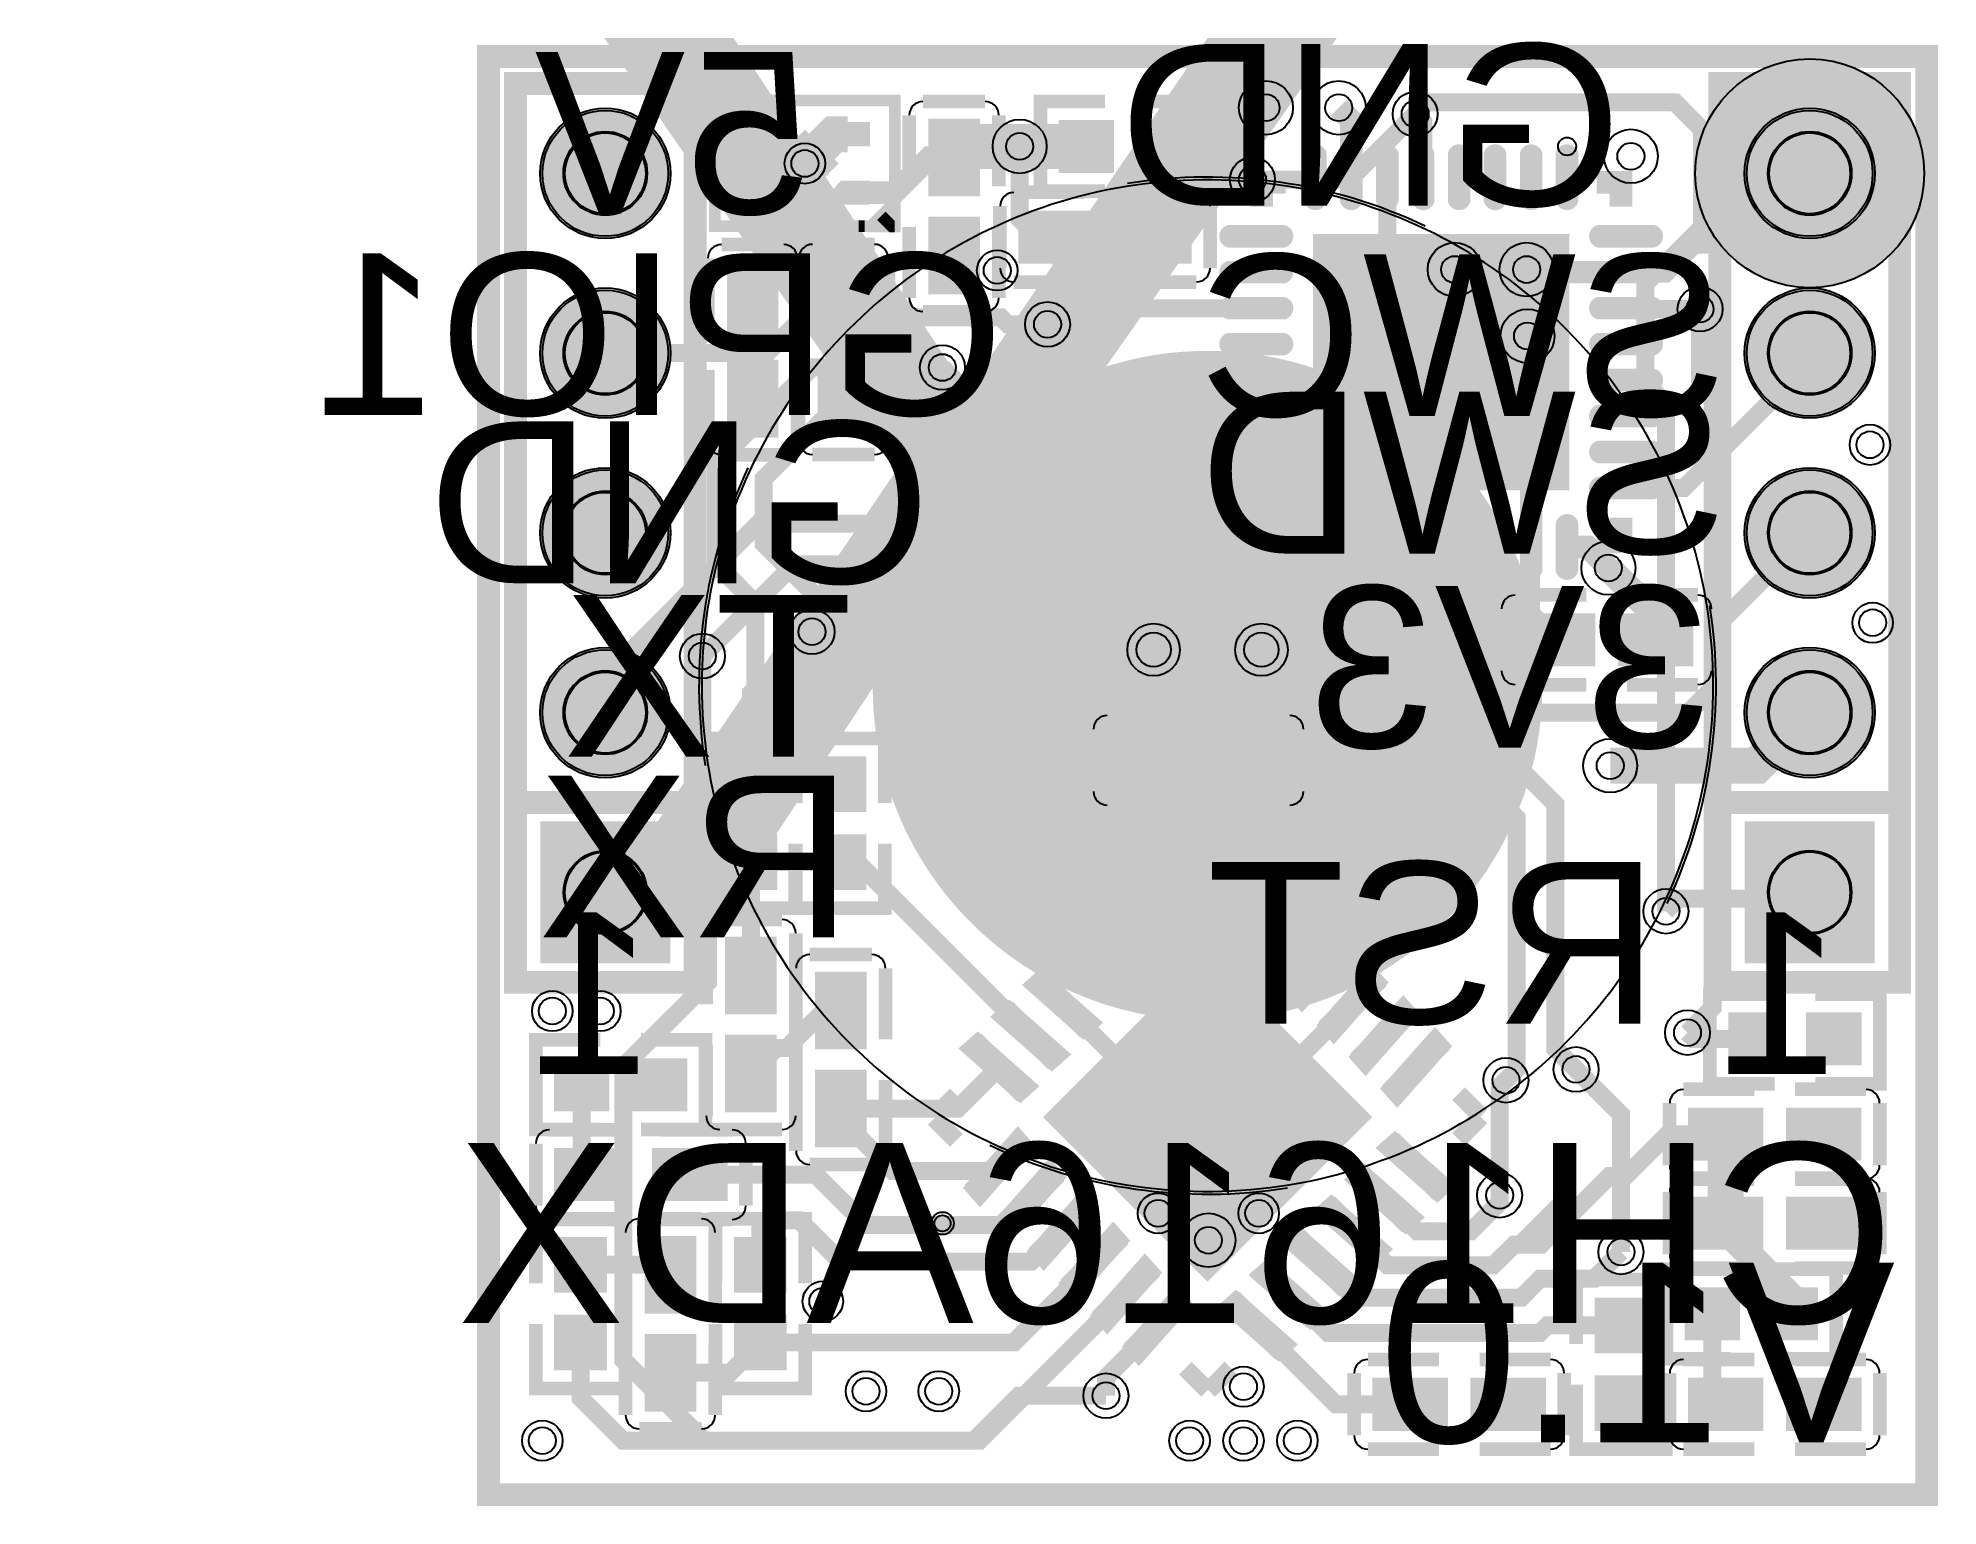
# Model space of a CAD drawing. Header units: millimetres. Extents: x -5 to 16.1, y -0.1 to 16.2.
import ezdxf

# ---------------------------------------------------------------- set-up
doc = ezdxf.new("R2010")
doc.units = ezdxf.units.MM
for name, color, linetype, true_color in [('BoardOutLine', 7, 'Continuous', 0xff00ff), ('BottomLayer', 7, 'Continuous', 0x0000ff), ('BottomPasteMaskLayer', 7, 'Continuous', 0x800000), ('BottomSilkLayer', 7, 'Continuous', 0x66cc33), ('BottomSolderMaskLayer', 7, 'Continuous', 0xaa00ff), ('Document', 7, 'Continuous', 0xffffff), ('Hole', 7, 'Continuous', 0x222222), ('Multi-Layer', 7, 'Continuous', 0xc0c0c0), ('TopLayer', 7, 'Continuous', 0xff0000), ('TopPasteMaskLayer', 7, 'Continuous', 0x808080), ('TopSilkLayer', 7, 'Continuous', 0xffcc00), ('TopSolderMaskLayer', 7, 'Continuous', 0x800080), ('内走线层', 7, 'Continuous', 0x008000)]:
    doc.layers.add(name, color=color, linetype=linetype, true_color=true_color)
doc.styles.get("Standard").update_dxf_attribs({"font": 'arial.ttf'})

msp = doc.modelspace()

# ---------------------------------------------------------------- texts
at = {"layer": 'BottomSilkLayer', "text_generation_flag": 2}
for s, height, p in [('X', 10, (10.032, 6.206)), ('GND', 1.8, (12.61, 14.34)), ('5V', 1.8, (3.589, 14.25)), ('GPIO1', 1.8, (5.74, 12.01)), ('SWC', 1.8, (13.78, 12)), ('SWD', 1.8, (13.78, 10.47)), ('GND', 1.8, (4.92, 10.14)), ('TX', 1.8, (4.05, 8.21)), ('3V3', 1.8, (13.6, 8.31)), ('RX', 1.8, (4.05, 6.2)), ('RST', 1.8, (13.02, 5.24)), ('1', 1.8, (1.85, 4.68)), ('1', 1.8, (15.07, 4.68)), ('CH1616ADX', 2, (15.65, 1.91)), ('V1.0', 2, (15.65, 0.58))]:
    msp.add_text(s, height=height, dxfattribs=at).set_placement(p)

# ---------------------------------------------------------------- hatches: boundary and pattern name
at = {"layer": 'BottomLayer'}
msp.add_hatch(color=256, dxfattribs=at).paths.add_polyline_path([(11.7, 9), (11.699, 8.913), (11.696, 8.827), (11.691, 8.74), (11.684, 8.654), (11.675, 8.567), (11.663, 8.481), (11.65, 8.396), (11.635, 8.31), (11.618, 8.225), (11.599, 8.14), (11.578, 8.056), (11.555, 7.973), (11.529, 7.89), (11.502, 7.807), (11.474, 7.725), (11.443, 7.644), (11.41, 7.564), (11.375, 7.485), (11.339, 7.406), (11.301, 7.328), (11.261, 7.251), (11.219, 7.175), (11.175, 7.1), (11.13, 7.026), (11.082, 6.953), (11.034, 6.882), (10.983, 6.811), (10.931, 6.742), (10.877, 6.674), (10.822, 6.607), (10.765, 6.541), (10.707, 6.477), (10.647, 6.415), (10.585, 6.353), (10.523, 6.293), (10.459, 6.235), (10.393, 6.178), (10.326, 6.123), (10.258, 6.069), (10.189, 6.017), (10.118, 5.966), (10.047, 5.918), (9.974, 5.87), (9.9, 5.825), (9.825, 5.781), (9.749, 5.739), (9.672, 5.699), (9.594, 5.661), (9.515, 5.625), (9.436, 5.59), (9.356, 5.557), (9.275, 5.526), (9.193, 5.498), (9.11, 5.471), (9.027, 5.445), (8.944, 5.422), (8.859, 5.401), (8.775, 5.382), (8.69, 5.365), (8.604, 5.35), (8.519, 5.337), (8.433, 5.325), (8.346, 5.316), (8.26, 5.309), (8.173, 5.304), (8.087, 5.301), (8, 5.3), (7.913, 5.301), (7.827, 5.304), (7.74, 5.309), (7.654, 5.316), (7.567, 5.325), (7.481, 5.337), (7.395, 5.35), (7.31, 5.365), (7.225, 5.382), (7.14, 5.401), (7.056, 5.422), (6.973, 5.445), (6.89, 5.471), (6.807, 5.498), (6.725, 5.526), (6.644, 5.557), (6.564, 5.59), (6.484, 5.625), (6.406, 5.661), (6.328, 5.699), (6.251, 5.739), (6.175, 5.781), (6.1, 5.825), (6.026, 5.87), (5.953, 5.918), (5.882, 5.966), (5.811, 6.017), (5.742, 6.069), (5.674, 6.123), (5.607, 6.178), (5.541, 6.235), (5.477, 6.293), (5.415, 6.353), (5.353, 6.415), (5.293, 6.477), (5.235, 6.541), (5.178, 6.607), (5.123, 6.674), (5.069, 6.742), (5.017, 6.811), (4.966, 6.882), (4.918, 6.953), (4.87, 7.026), (4.825, 7.1), (4.781, 7.175), (4.739, 7.251), (4.699, 7.328), (4.661, 7.406), (4.625, 7.485), (4.59, 7.564), (4.557, 7.644), (4.526, 7.725), (4.498, 7.807), (4.471, 7.89), (4.445, 7.973), (4.422, 8.056), (4.401, 8.14), (4.382, 8.225), (4.365, 8.31), (4.35, 8.396), (4.337, 8.481), (4.325, 8.567), (4.316, 8.654), (4.309, 8.74), (4.304, 8.827), (4.301, 8.913), (4.3, 9), (4.301, 9.087), (4.304, 9.173), (4.309, 9.26), (4.316, 9.346), (4.325, 9.433), (4.337, 9.519), (4.35, 9.605), (4.365, 9.69), (4.382, 9.775), (4.401, 9.86), (4.422, 9.944), (4.445, 10.027), (4.471, 10.11), (4.498, 10.193), (4.526, 10.275), (4.557, 10.356), (4.59, 10.436), (4.625, 10.515), (4.661, 10.594), (4.699, 10.672), (4.739, 10.749), (4.781, 10.825), (4.825, 10.9), (4.87, 10.974), (4.918, 11.047), (4.966, 11.118), (5.017, 11.189), (5.069, 11.258), (5.123, 11.326), (5.178, 11.393), (5.235, 11.459), (5.293, 11.523), (5.353, 11.585), (5.415, 11.647), (5.477, 11.707), (5.541, 11.765), (5.607, 11.822), (5.674, 11.877), (5.742, 11.931), (5.811, 11.983), (5.882, 12.034), (5.953, 12.082), (6.026, 12.13), (6.1, 12.175), (6.175, 12.219), (6.251, 12.261), (6.328, 12.301), (6.406, 12.339), (6.484, 12.375), (6.564, 12.41), (6.644, 12.443), (6.725, 12.474), (6.807, 12.502), (6.89, 12.529), (6.973, 12.555), (7.056, 12.578), (7.14, 12.599), (7.225, 12.618), (7.31, 12.635), (7.395, 12.65), (7.481, 12.663), (7.567, 12.675), (7.654, 12.684), (7.74, 12.691), (7.827, 12.696), (7.913, 12.699), (8, 12.7), (8.087, 12.699), (8.173, 12.696), (8.26, 12.691), (8.346, 12.684), (8.433, 12.675), (8.519, 12.663), (8.604, 12.65), (8.69, 12.635), (8.775, 12.618), (8.859, 12.599), (8.944, 12.578), (9.027, 12.555), (9.11, 12.529), (9.193, 12.502), (9.275, 12.474), (9.356, 12.443), (9.436, 12.41), (9.515, 12.375), (9.594, 12.339), (9.672, 12.301), (9.749, 12.261), (9.825, 12.219), (9.9, 12.175), (9.974, 12.13), (10.047, 12.082), (10.118, 12.034), (10.189, 11.983), (10.258, 11.931), (10.326, 11.877), (10.393, 11.822), (10.459, 11.765), (10.523, 11.707), (10.585, 11.647), (10.647, 11.585), (10.707, 11.523), (10.765, 11.459), (10.822, 11.393), (10.877, 11.326), (10.931, 11.258), (10.983, 11.189), (11.034, 11.118), (11.082, 11.047), (11.13, 10.974), (11.175, 10.9), (11.219, 10.825), (11.261, 10.749), (11.301, 10.672), (11.339, 10.594), (11.375, 10.515), (11.41, 10.436), (11.443, 10.356), (11.474, 10.275), (11.502, 10.193), (11.529, 10.11), (11.555, 10.027), (11.578, 9.944), (11.599, 9.86), (11.618, 9.775), (11.635, 9.69), (11.65, 9.605), (11.663, 9.519), (11.675, 9.433), (11.684, 9.346), (11.691, 9.26), (11.696, 9.173), (11.699, 9.087), (11.7, 9), (11.7, 9)])
at = {"layer": 'BottomPasteMaskLayer'}
msp.add_hatch(color=256, dxfattribs=at).paths.add_polyline_path([(11.7, 9), (11.699, 8.913), (11.696, 8.827), (11.691, 8.74), (11.684, 8.654), (11.675, 8.567), (11.663, 8.481), (11.65, 8.396), (11.635, 8.31), (11.618, 8.225), (11.599, 8.14), (11.578, 8.056), (11.555, 7.973), (11.529, 7.89), (11.502, 7.807), (11.474, 7.725), (11.443, 7.644), (11.41, 7.564), (11.375, 7.485), (11.339, 7.406), (11.301, 7.328), (11.261, 7.251), (11.219, 7.175), (11.175, 7.1), (11.13, 7.026), (11.082, 6.953), (11.034, 6.882), (10.983, 6.811), (10.931, 6.742), (10.877, 6.674), (10.822, 6.607), (10.765, 6.541), (10.707, 6.477), (10.647, 6.415), (10.585, 6.353), (10.523, 6.293), (10.459, 6.235), (10.393, 6.178), (10.326, 6.123), (10.258, 6.069), (10.189, 6.017), (10.118, 5.966), (10.047, 5.918), (9.974, 5.87), (9.9, 5.825), (9.825, 5.781), (9.749, 5.739), (9.672, 5.699), (9.594, 5.661), (9.515, 5.625), (9.436, 5.59), (9.356, 5.557), (9.275, 5.526), (9.193, 5.498), (9.11, 5.471), (9.027, 5.445), (8.944, 5.422), (8.859, 5.401), (8.775, 5.382), (8.69, 5.365), (8.604, 5.35), (8.519, 5.337), (8.433, 5.325), (8.346, 5.316), (8.26, 5.309), (8.173, 5.304), (8.087, 5.301), (8, 5.3), (7.913, 5.301), (7.827, 5.304), (7.74, 5.309), (7.654, 5.316), (7.567, 5.325), (7.481, 5.337), (7.395, 5.35), (7.31, 5.365), (7.225, 5.382), (7.14, 5.401), (7.056, 5.422), (6.973, 5.445), (6.89, 5.471), (6.807, 5.498), (6.725, 5.526), (6.644, 5.557), (6.564, 5.59), (6.484, 5.625), (6.406, 5.661), (6.328, 5.699), (6.251, 5.739), (6.175, 5.781), (6.1, 5.825), (6.026, 5.87), (5.953, 5.918), (5.882, 5.966), (5.811, 6.017), (5.742, 6.069), (5.674, 6.123), (5.607, 6.178), (5.541, 6.235), (5.477, 6.293), (5.415, 6.353), (5.353, 6.415), (5.293, 6.477), (5.235, 6.541), (5.178, 6.607), (5.123, 6.674), (5.069, 6.742), (5.017, 6.811), (4.966, 6.882), (4.918, 6.953), (4.87, 7.026), (4.825, 7.1), (4.781, 7.175), (4.739, 7.251), (4.699, 7.328), (4.661, 7.406), (4.625, 7.485), (4.59, 7.564), (4.557, 7.644), (4.526, 7.725), (4.498, 7.807), (4.471, 7.89), (4.445, 7.973), (4.422, 8.056), (4.401, 8.14), (4.382, 8.225), (4.365, 8.31), (4.35, 8.396), (4.337, 8.481), (4.325, 8.567), (4.316, 8.654), (4.309, 8.74), (4.304, 8.827), (4.301, 8.913), (4.3, 9), (4.301, 9.087), (4.304, 9.173), (4.309, 9.26), (4.316, 9.346), (4.325, 9.433), (4.337, 9.519), (4.35, 9.605), (4.365, 9.69), (4.382, 9.775), (4.401, 9.86), (4.422, 9.944), (4.445, 10.027), (4.471, 10.11), (4.498, 10.193), (4.526, 10.275), (4.557, 10.356), (4.59, 10.436), (4.625, 10.515), (4.661, 10.594), (4.699, 10.672), (4.739, 10.749), (4.781, 10.825), (4.825, 10.9), (4.87, 10.974), (4.918, 11.047), (4.966, 11.118), (5.017, 11.189), (5.069, 11.258), (5.123, 11.326), (5.178, 11.393), (5.235, 11.459), (5.293, 11.523), (5.353, 11.585), (5.415, 11.647), (5.477, 11.707), (5.541, 11.765), (5.607, 11.822), (5.674, 11.877), (5.742, 11.931), (5.811, 11.983), (5.882, 12.034), (5.953, 12.082), (6.026, 12.13), (6.1, 12.175), (6.175, 12.219), (6.251, 12.261), (6.328, 12.301), (6.406, 12.339), (6.484, 12.375), (6.564, 12.41), (6.644, 12.443), (6.725, 12.474), (6.807, 12.502), (6.89, 12.529), (6.973, 12.555), (7.056, 12.578), (7.14, 12.599), (7.225, 12.618), (7.31, 12.635), (7.395, 12.65), (7.481, 12.663), (7.567, 12.675), (7.654, 12.684), (7.74, 12.691), (7.827, 12.696), (7.913, 12.699), (8, 12.7), (8.087, 12.699), (8.173, 12.696), (8.26, 12.691), (8.346, 12.684), (8.433, 12.675), (8.519, 12.663), (8.604, 12.65), (8.69, 12.635), (8.775, 12.618), (8.859, 12.599), (8.944, 12.578), (9.027, 12.555), (9.11, 12.529), (9.193, 12.502), (9.275, 12.474), (9.356, 12.443), (9.436, 12.41), (9.515, 12.375), (9.594, 12.339), (9.672, 12.301), (9.749, 12.261), (9.825, 12.219), (9.9, 12.175), (9.974, 12.13), (10.047, 12.082), (10.118, 12.034), (10.189, 11.983), (10.258, 11.931), (10.326, 11.877), (10.393, 11.822), (10.459, 11.765), (10.523, 11.707), (10.585, 11.647), (10.647, 11.585), (10.707, 11.523), (10.765, 11.459), (10.822, 11.393), (10.877, 11.326), (10.931, 11.258), (10.983, 11.189), (11.034, 11.118), (11.082, 11.047), (11.13, 10.974), (11.175, 10.9), (11.219, 10.825), (11.261, 10.749), (11.301, 10.672), (11.339, 10.594), (11.375, 10.515), (11.41, 10.436), (11.443, 10.356), (11.474, 10.275), (11.502, 10.193), (11.529, 10.11), (11.555, 10.027), (11.578, 9.944), (11.599, 9.86), (11.618, 9.775), (11.635, 9.69), (11.65, 9.605), (11.663, 9.519), (11.675, 9.433), (11.684, 9.346), (11.691, 9.26), (11.696, 9.173), (11.699, 9.087), (11.7, 9), (11.7, 9)])
at = {"layer": 'BottomSilkLayer'}
msp.add_hatch(color=256, dxfattribs=at).paths.add_polyline_path([(15, 15.937), (14.761, 15.971), (14.519, 15.96), (14.284, 15.903), (14.064, 15.802), (13.866, 15.662), (13.7, 15.487), (13.569, 15.283), (13.479, 15.059), (13.433, 14.821), (13.433, 14.579), (13.479, 14.341), (13.569, 14.117), (13.7, 13.913), (13.866, 13.738), (14.064, 13.598), (14.284, 13.497), (14.519, 13.44), (14.761, 13.429), (15, 13.463), (15.229, 13.542), (15.438, 13.663), (15.621, 13.822), (15.771, 14.012), (15.882, 14.227), (15.95, 14.459), (15.973, 14.7), (15.95, 14.941), (15.882, 15.173), (15.771, 15.388), (15.621, 15.578), (15.438, 15.737), (15.229, 15.858)])
at = {"layer": 'BottomSolderMaskLayer'}
for points in [[(0.575, 14.7, 1), (2.026, 14.7, 1)], [(13.975, 14.7, 1), (15.426, 14.7, 1)], [(0.575, 12.7, 1), (2.026, 12.7, 1)], [(13.975, 12.7, 1), (15.426, 12.7, 1)], [(11.725, 9), (11.724, 8.913), (11.721, 8.825), (11.716, 8.738), (11.709, 8.651), (11.7, 8.564), (11.689, 8.478), (11.675, 8.391), (11.66, 8.305), (11.643, 8.22), (11.623, 8.135), (11.602, 8.05), (11.579, 7.966), (11.554, 7.882), (11.527, 7.799), (11.497, 7.717), (11.466, 7.635), (11.433, 7.554), (11.399, 7.474), (11.362, 7.395), (11.323, 7.316), (11.283, 7.239), (11.241, 7.163), (11.197, 7.087), (11.151, 7.013), (11.104, 6.939), (11.054, 6.867), (11.004, 6.796), (10.951, 6.726), (10.897, 6.658), (10.841, 6.591), (10.784, 6.525), (10.725, 6.46), (10.665, 6.397), (10.603, 6.335), (10.54, 6.275), (10.475, 6.216), (10.409, 6.159), (10.342, 6.103), (10.274, 6.049), (10.204, 5.996), (10.133, 5.946), (10.061, 5.896), (9.987, 5.849), (9.913, 5.803), (9.837, 5.759), (9.761, 5.717), (9.683, 5.677), (9.605, 5.638), (9.526, 5.601), (9.446, 5.567), (9.365, 5.534), (9.283, 5.503), (9.201, 5.473), (9.118, 5.446), (9.034, 5.421), (8.95, 5.398), (8.865, 5.377), (8.78, 5.357), (8.695, 5.34), (8.609, 5.325), (8.522, 5.311), (8.436, 5.3), (8.349, 5.291), (8.262, 5.284), (8.175, 5.279), (8.087, 5.276), (8, 5.275), (7.913, 5.276), (7.825, 5.279), (7.738, 5.284), (7.651, 5.291), (7.564, 5.3), (7.478, 5.311), (7.391, 5.325), (7.305, 5.34), (7.22, 5.357), (7.135, 5.377), (7.05, 5.398), (6.966, 5.421), (6.882, 5.446), (6.799, 5.473), (6.717, 5.503), (6.635, 5.534), (6.554, 5.567), (6.474, 5.601), (6.395, 5.638), (6.316, 5.677), (6.239, 5.717), (6.163, 5.759), (6.087, 5.803), (6.013, 5.849), (5.939, 5.896), (5.867, 5.946), (5.796, 5.996), (5.726, 6.049), (5.658, 6.103), (5.59, 6.159), (5.525, 6.216), (5.46, 6.275), (5.397, 6.335), (5.335, 6.397), (5.275, 6.46), (5.216, 6.525), (5.159, 6.591), (5.103, 6.658), (5.049, 6.726), (4.996, 6.796), (4.946, 6.867), (4.896, 6.939), (4.849, 7.013), (4.803, 7.087), (4.759, 7.163), (4.717, 7.239), (4.677, 7.316), (4.638, 7.395), (4.601, 7.474), (4.567, 7.554), (4.534, 7.635), (4.503, 7.717), (4.473, 7.799), (4.446, 7.882), (4.421, 7.966), (4.398, 8.05), (4.376, 8.135), (4.357, 8.22), (4.34, 8.305), (4.325, 8.391), (4.311, 8.478), (4.3, 8.564), (4.291, 8.651), (4.284, 8.738), (4.279, 8.825), (4.276, 8.913), (4.275, 9), (4.276, 9.087), (4.279, 9.175), (4.284, 9.262), (4.291, 9.349), (4.3, 9.436), (4.311, 9.522), (4.325, 9.609), (4.34, 9.695), (4.357, 9.78), (4.376, 9.865), (4.398, 9.95), (4.421, 10.034), (4.446, 10.118), (4.473, 10.201), (4.503, 10.283), (4.534, 10.365), (4.567, 10.446), (4.601, 10.526), (4.638, 10.605), (4.677, 10.684), (4.717, 10.761), (4.759, 10.837), (4.803, 10.913), (4.849, 10.987), (4.896, 11.061), (4.946, 11.133), (4.996, 11.204), (5.049, 11.274), (5.103, 11.342), (5.159, 11.409), (5.216, 11.475), (5.275, 11.54), (5.335, 11.603), (5.397, 11.665), (5.46, 11.725), (5.525, 11.784), (5.59, 11.841), (5.658, 11.897), (5.726, 11.951), (5.796, 12.004), (5.867, 12.054), (5.939, 12.104), (6.013, 12.151), (6.087, 12.197), (6.163, 12.241), (6.239, 12.283), (6.316, 12.323), (6.395, 12.362), (6.474, 12.399), (6.554, 12.433), (6.635, 12.466), (6.717, 12.497), (6.799, 12.527), (6.882, 12.554), (6.966, 12.579), (7.05, 12.602), (7.135, 12.623), (7.22, 12.643), (7.305, 12.66), (7.391, 12.675), (7.478, 12.689), (7.564, 12.7), (7.651, 12.709), (7.738, 12.716), (7.825, 12.721), (7.913, 12.724), (8, 12.725), (8.087, 12.724), (8.175, 12.721), (8.262, 12.716), (8.349, 12.709), (8.436, 12.7), (8.522, 12.689), (8.609, 12.675), (8.695, 12.66), (8.78, 12.643), (8.865, 12.623), (8.95, 12.602), (9.034, 12.579), (9.118, 12.554), (9.201, 12.527), (9.283, 12.497), (9.365, 12.466), (9.446, 12.433), (9.526, 12.399), (9.605, 12.362), (9.683, 12.323), (9.761, 12.283), (9.837, 12.241), (9.913, 12.197), (9.987, 12.151), (10.061, 12.104), (10.133, 12.054), (10.204, 12.004), (10.274, 11.951), (10.342, 11.897), (10.409, 11.841), (10.475, 11.784), (10.54, 11.725), (10.603, 11.665), (10.665, 11.603), (10.725, 11.54), (10.784, 11.475), (10.841, 11.409), (10.897, 11.342), (10.951, 11.274), (11.004, 11.204), (11.054, 11.133), (11.104, 11.061), (11.151, 10.987), (11.197, 10.913), (11.241, 10.837), (11.283, 10.761), (11.323, 10.684), (11.362, 10.605), (11.399, 10.526), (11.433, 10.446), (11.466, 10.365), (11.497, 10.283), (11.527, 10.201), (11.554, 10.118), (11.579, 10.034), (11.602, 9.95), (11.623, 9.865), (11.643, 9.78), (11.66, 9.695), (11.675, 9.609), (11.689, 9.522), (11.7, 9.436), (11.709, 9.349), (11.716, 9.262), (11.721, 9.175), (11.724, 9.087), (11.725, 9), (11.725, 9)], [(0.575, 10.7, 1), (2.026, 10.7, 1)], [(13.975, 10.7, 1), (15.426, 10.7, 1)], [(0.575, 8.7, 1), (2.026, 8.7, 1)], [(13.975, 8.7, 1), (15.426, 8.7, 1)], [(0.577, 5.91), (0.577, 7.49), (2.023, 7.49), (2.023, 5.91)], [(13.977, 5.91), (13.977, 7.49), (15.423, 7.49), (15.423, 5.91)]]:
    msp.add_hatch(color=256, dxfattribs=at).paths.add_polyline_path(points)
at = {"layer": 'Multi-Layer'}
for points in [[(0.6, 14.7, 1), (2, 14.7, 1)], [(14, 14.7, 1), (15.4, 14.7, 1)], [(0.6, 12.7, 1), (2, 12.7, 1)], [(14, 12.7, 1), (15.4, 12.7, 1)], [(0.6, 10.7, 1), (2, 10.7, 1)], [(14, 10.7, 1), (15.4, 10.7, 1)], [(0.6, 8.7, 1), (2, 8.7, 1)], [(14, 8.7, 1), (15.4, 8.7, 1)], [(0.6, 5.938), (0.6, 7.462), (2, 7.462), (2, 5.938)], [(14, 5.938), (14, 7.462), (15.4, 7.462), (15.4, 5.938)]]:
    msp.add_hatch(color=256, dxfattribs=at).paths.add_polyline_path(points)
at = {"layer": 'TopLayer'}
for points in [[(2.82, 15.025), (2.82, 15.245), (2.82, 15.245), (3.27, 15.245), (3.27, 15.245), (3.27, 15.185), (3.27, 15.185), (3.11, 15.025), (3.11, 15.025), (2.82, 15.025)], [(4.22, 15.025), (4.22, 15.245), (4.22, 15.245), (3.77, 15.245), (3.77, 15.245), (3.77, 15.185), (3.77, 15.185), (3.93, 15.025), (3.93, 15.025), (4.22, 15.025)], [(5.45, 14.48), (4.91, 14.48), (4.91, 15.27), (5.45, 15.27)], [(6.934, 15.27), (6.934, 14.73), (6.369, 14.73), (6.369, 15.27)], [(7.234, 15.27), (7.234, 14.73), (7.8, 14.73), (7.8, 15.27)], [(3.181, 14.81), (3.52, 14.471), (3.52, 14.471), (3.859, 14.81), (3.859, 14.81), (3.52, 15.149), (3.52, 15.149), (3.181, 14.81)], [(9.3, 14.407, -0.785398), (9.1, 14.407), (9.1, 14.907, -0.785398), (9.3, 14.907)], [(9.7, 14.407, -0.785398), (9.5, 14.407), (9.5, 14.907, -0.785398), (9.7, 14.907)], [(10.1, 14.407, -0.785398), (9.9, 14.407), (9.9, 14.907, -0.785398), (10.1, 14.907)], [(10.5, 14.407, -0.785398), (10.3, 14.407), (10.3, 14.907, -0.785398), (10.5, 14.907)], [(10.9, 14.407, -0.785398), (10.7, 14.407), (10.7, 14.907, -0.785398), (10.9, 14.907)], [(11.3, 14.407, -0.785398), (11.1, 14.407), (11.1, 14.907, -0.785398), (11.3, 14.907)], [(11.7, 14.407, -0.785398), (11.5, 14.407), (11.5, 14.907, -0.785398), (11.7, 14.907)], [(12.1, 14.407, -0.785398), (11.9, 14.407), (11.9, 14.907, -0.785398), (12.1, 14.907)], [(2.82, 14.595), (2.82, 14.375), (2.82, 14.375), (3.27, 14.375), (3.27, 14.375), (3.27, 14.435), (3.27, 14.435), (3.11, 14.595), (3.11, 14.595), (2.82, 14.595)], [(4.22, 14.595), (4.22, 14.375), (4.22, 14.375), (3.77, 14.375), (3.77, 14.375), (3.77, 14.435), (3.77, 14.435), (3.93, 14.595), (3.93, 14.595), (4.22, 14.595)], [(5.45, 14.18), (4.91, 14.18), (4.91, 13.39), (5.45, 13.39)], [(6.71, 13.72), (6.71, 14.26), (5.92, 14.26), (5.92, 13.72)], [(7.01, 13.72), (7.01, 14.26), (7.8, 14.26), (7.8, 13.72)], [(8.293, 13.9, -0.785398), (8.293, 14.1), (8.793, 14.1, -0.785398), (8.793, 13.9)], [(9.2, 11.2), (9.2, 14), (12, 14), (12, 11.2)], [(12.907, 14.1, -0.785398), (12.907, 13.9), (12.407, 13.9, -0.785398), (12.407, 14.1)], [(2.669, 12.889), (3.209, 12.889), (3.209, 13.679), (2.669, 13.679)], [(4.22, 12.891), (3.68, 12.891), (3.68, 13.681), (4.22, 13.681)], [(8.293, 13.5, -0.785398), (8.293, 13.7), (8.793, 13.7, -0.785398), (8.793, 13.5)], [(12.907, 13.7, -0.785398), (12.907, 13.5), (12.407, 13.5, -0.785398), (12.407, 13.7)], [(8.293, 13.1, -0.785398), (8.293, 13.3), (8.793, 13.3, -0.785398), (8.793, 13.1)], [(12.907, 13.3, -0.785398), (12.907, 13.1), (12.407, 13.1, -0.785398), (12.407, 13.3)], [(8.293, 12.7, -0.785398), (8.293, 12.9), (8.793, 12.9, -0.785398), (8.793, 12.7)], [(12.907, 12.9, -0.785398), (12.907, 12.7), (12.407, 12.7, -0.785398), (12.407, 12.9)], [(2.669, 12.589), (3.209, 12.589), (3.209, 11.799), (2.669, 11.799)], [(4.22, 12.591), (3.68, 12.591), (3.68, 11.801), (4.22, 11.801)], [(8.293, 12.3, -0.785398), (8.293, 12.5), (8.793, 12.5, -0.785398), (8.793, 12.3)], [(12.907, 12.5, -0.785398), (12.907, 12.3), (12.407, 12.3, -0.785398), (12.407, 12.5)], [(8.293, 11.9, -0.785398), (8.293, 12.1), (8.793, 12.1, -0.785398), (8.793, 11.9)], [(12.907, 12.1, -0.785398), (12.907, 11.9), (12.407, 11.9, -0.785398), (12.407, 12.1)], [(8.293, 11.5, -0.785398), (8.293, 11.7), (8.793, 11.7, -0.785398), (8.793, 11.5)], [(12.907, 11.7, -0.785398), (12.907, 11.5), (12.407, 11.5, -0.785398), (12.407, 11.7)], [(8.293, 11.1, -0.785398), (8.293, 11.3), (8.793, 11.3, -0.785398), (8.793, 11.1)], [(12.907, 11.3, -0.785398), (12.907, 11.1), (12.407, 11.1, -0.785398), (12.407, 11.3)], [(9.3, 10.293, -0.785398), (9.1, 10.293), (9.1, 10.793, -0.785398), (9.3, 10.793)], [(9.7, 10.293, -0.785398), (9.5, 10.293), (9.5, 10.793, -0.785398), (9.7, 10.793)], [(10.1, 10.293, -0.785398), (9.9, 10.293), (9.9, 10.793, -0.785398), (10.1, 10.793)], [(10.5, 10.293, -0.785398), (10.3, 10.293), (10.3, 10.793, -0.785398), (10.5, 10.793)], [(10.9, 10.293, -0.785398), (10.7, 10.293), (10.7, 10.793, -0.785398), (10.9, 10.793)], [(11.3, 10.293, -0.785398), (11.1, 10.293), (11.1, 10.793, -0.785398), (11.3, 10.793)], [(11.7, 10.293, -0.785398), (11.5, 10.293), (11.5, 10.793, -0.785398), (11.7, 10.793)], [(12.1, 10.293, -0.785398), (11.9, 10.293), (11.9, 10.793, -0.785398), (12.1, 10.793)], [(12.29, 9.24), (12.29, 9.78), (11.5, 9.78), (11.5, 9.24)], [(12.59, 9.24), (12.59, 9.78), (13.38, 9.78), (13.38, 9.24)], [(7.75, 8.44), (7.75, 7.9), (6.96, 7.9), (6.96, 8.44)], [(8.05, 8.44), (8.05, 7.9), (8.84, 7.9), (8.84, 8.44)], [(3.19, 7.62), (2.65, 7.62), (2.65, 8.186), (3.19, 8.186)], [(3.64, 7.62), (4.18, 7.62), (4.18, 8.186), (3.64, 8.186)], [(3.19, 7.32), (2.65, 7.32), (2.65, 6.754), (3.19, 6.754)], [(3.64, 7.32), (4.18, 7.32), (4.18, 6.754), (3.64, 6.754)], [(7.07, 6.718), (7.249, 6.898), (7.824, 6.323), (7.645, 6.143)], [(8.176, 6.323), (8.751, 6.898), (8.93, 6.718), (8.355, 6.143)], [(6.716, 6.365), (6.896, 6.544), (7.471, 5.97), (7.291, 5.79)], [(8.529, 5.97), (9.104, 6.544), (9.284, 6.365), (8.709, 5.79)], [(3.19, 5.38), (2.65, 5.38), (2.65, 6.17), (3.19, 6.17)], [(6.363, 6.011), (6.542, 6.191), (7.117, 5.616), (6.938, 5.436)], [(8.883, 5.616), (9.458, 6.191), (9.637, 6.011), (9.063, 5.436)], [(6.204, 4.2), (8, 5.996), (9.796, 4.2), (8, 2.404)], [(4.19, 4.99), (3.65, 4.99), (3.65, 5.78), (4.19, 5.78)], [(6.009, 5.658), (6.189, 5.837), (6.764, 5.262), (6.584, 5.083)], [(9.236, 5.263), (9.811, 5.837), (9.991, 5.658), (9.416, 5.083)], [(5.656, 5.304), (5.835, 5.484), (6.41, 4.909), (6.23, 4.729)], [(9.59, 4.909), (10.165, 5.484), (10.344, 5.304), (9.77, 4.729)], [(14.385, 5.34), (14.385, 4.8), (13.819, 4.8), (13.819, 5.34)], [(14.685, 5.34), (14.685, 4.8), (15.25, 4.8), (15.25, 5.34)], [(3.19, 5.08), (2.65, 5.08), (2.65, 4.29), (3.19, 4.29)], [(5.302, 4.951), (5.482, 5.13), (6.057, 4.555), (5.877, 4.376)], [(9.943, 4.555), (10.518, 5.13), (10.698, 4.951), (10.123, 4.376)], [(1.32, 4.83), (1.32, 4.29), (0.754, 4.29), (0.754, 4.83)], [(1.62, 4.83), (1.62, 4.29), (2.186, 4.29), (2.186, 4.83)], [(4.19, 4.69), (3.65, 4.69), (3.65, 3.9), (4.19, 3.9)], [(14.16, 4.28), (14.16, 3.74), (13.37, 3.74), (13.37, 4.28)], [(14.46, 4.28), (14.46, 3.74), (15.25, 3.74), (15.25, 4.28)], [(5.302, 3.45), (5.877, 4.024), (6.056, 3.845), (5.482, 3.27)], [(9.943, 3.845), (10.123, 4.024), (10.698, 3.449), (10.518, 3.27)], [(1.544, 3.29), (1.544, 3.83), (0.754, 3.83), (0.754, 3.29)], [(1.845, 3.29), (1.845, 3.83), (2.635, 3.83), (2.635, 3.29)], [(5.656, 3.096), (6.23, 3.671), (6.41, 3.491), (5.835, 2.916)], [(9.59, 3.491), (9.77, 3.671), (10.344, 3.096), (10.165, 2.916)], [(6.009, 2.742), (6.584, 3.317), (6.764, 3.138), (6.189, 2.563)], [(9.236, 3.138), (9.416, 3.317), (9.991, 2.742), (9.811, 2.563)], [(14.16, 3.29), (14.16, 2.75), (13.37, 2.75), (13.37, 3.29)], [(14.46, 3.29), (14.46, 2.75), (15.25, 2.75), (15.25, 3.29)], [(6.363, 2.389), (6.938, 2.964), (7.117, 2.784), (6.542, 2.209)], [(8.883, 2.784), (9.062, 2.964), (9.637, 2.389), (9.458, 2.209)], [(1.294, 2.274), (0.754, 2.274), (0.754, 2.84), (1.294, 2.84)], [(2.294, 2.05), (1.754, 2.05), (1.754, 2.84), (2.294, 2.84)], [(2.754, 2.274), (3.294, 2.274), (3.294, 2.84), (2.754, 2.84)], [(6.716, 2.035), (7.291, 2.61), (7.471, 2.43), (6.896, 1.856)], [(8.529, 2.43), (8.709, 2.61), (9.284, 2.035), (9.104, 1.856)], [(7.07, 1.682), (7.645, 2.256), (7.824, 2.077), (7.249, 1.502)], [(8.176, 2.077), (8.355, 2.257), (8.93, 1.682), (8.751, 1.502)], [(12.87, 1.6), (12.33, 1.6), (12.33, 2.166), (12.87, 2.166)], [(13.9, 2.28), (13.9, 1.74), (13.334, 1.74), (13.334, 2.28)], [(14.2, 2.28), (14.2, 1.74), (14.766, 1.74), (14.766, 2.28)], [(1.294, 1.974), (0.754, 1.974), (0.754, 1.409), (1.294, 1.409)], [(2.754, 1.974), (3.294, 1.974), (3.294, 1.409), (2.754, 1.409)], [(2.294, 1.75), (1.754, 1.75), (1.754, 0.96), (2.294, 0.96)], [(10.65, 0.734), (10.65, 1.274), (9.86, 1.274), (9.86, 0.734)], [(10.95, 0.734), (10.95, 1.274), (11.74, 1.274), (11.74, 0.734)], [(12.87, 1.3), (12.33, 1.3), (12.33, 0.734), (12.87, 0.734)], [(14.16, 1.274), (14.16, 0.734), (13.37, 0.734), (13.37, 1.274)], [(14.46, 1.274), (14.46, 0.734), (15.25, 0.734), (15.25, 1.274)]]:
    msp.add_hatch(color=256, dxfattribs=at).paths.add_polyline_path(points)
at = {"layer": 'TopPasteMaskLayer'}
for points in [[(2.82, 15.025), (2.82, 15.245), (2.82, 15.245), (3.27, 15.245), (3.27, 15.245), (3.27, 15.185), (3.27, 15.185), (3.11, 15.025), (3.11, 15.025), (2.82, 15.025)], [(4.22, 15.025), (4.22, 15.245), (4.22, 15.245), (3.77, 15.245), (3.77, 15.245), (3.77, 15.185), (3.77, 15.185), (3.93, 15.025), (3.93, 15.025), (4.22, 15.025)], [(6.949, 15.23), (6.949, 14.77), (6.909, 14.73), (6.409, 14.73), (6.369, 14.77), (6.369, 15.23), (6.409, 15.27), (6.909, 15.27)], [(7.219, 15.23), (7.219, 14.77), (7.259, 14.73), (7.76, 14.73), (7.8, 14.77), (7.8, 15.23), (7.76, 15.27), (7.259, 15.27)], [(3.181, 14.81), (3.52, 14.471), (3.52, 14.471), (3.859, 14.81), (3.859, 14.81), (3.52, 15.149), (3.52, 15.149), (3.181, 14.81)], [(4.955, 15.16), (5.405, 15.16), (5.455, 15.11), (5.455, 14.58), (5.405, 14.53), (4.955, 14.53), (4.905, 14.58), (4.905, 15.11)], [(9.3, 14.407, -0.785398), (9.1, 14.407), (9.1, 14.907, -0.785398), (9.3, 14.907)], [(9.7, 14.407, -0.785398), (9.5, 14.407), (9.5, 14.907, -0.785398), (9.7, 14.907)], [(10.1, 14.407, -0.785398), (9.9, 14.407), (9.9, 14.907, -0.785398), (10.1, 14.907)], [(10.5, 14.407, -0.785398), (10.3, 14.407), (10.3, 14.907, -0.785398), (10.5, 14.907)], [(10.9, 14.407, -0.785398), (10.7, 14.407), (10.7, 14.907, -0.785398), (10.9, 14.907)], [(11.3, 14.407, -0.785398), (11.1, 14.407), (11.1, 14.907, -0.785398), (11.3, 14.907)], [(11.7, 14.407, -0.785398), (11.5, 14.407), (11.5, 14.907, -0.785398), (11.7, 14.907)], [(12.1, 14.407, -0.785398), (11.9, 14.407), (11.9, 14.907, -0.785398), (12.1, 14.907)], [(2.82, 14.595), (2.82, 14.375), (2.82, 14.375), (3.27, 14.375), (3.27, 14.375), (3.27, 14.435), (3.27, 14.435), (3.11, 14.595), (3.11, 14.595), (2.82, 14.595)], [(4.22, 14.595), (4.22, 14.375), (4.22, 14.375), (3.77, 14.375), (3.77, 14.375), (3.77, 14.435), (3.77, 14.435), (3.93, 14.595), (3.93, 14.595), (4.22, 14.595)], [(6.66, 14.215), (6.66, 13.765), (6.61, 13.715), (6.08, 13.715), (6.03, 13.765), (6.03, 14.215), (6.08, 14.265), (6.61, 14.265)], [(7.69, 14.215), (7.69, 13.765), (7.64, 13.715), (7.11, 13.715), (7.06, 13.765), (7.06, 14.215), (7.11, 14.265), (7.64, 14.265)], [(4.955, 14.13), (5.405, 14.13), (5.455, 14.08), (5.455, 13.55), (5.405, 13.5), (4.955, 13.5), (4.905, 13.55), (4.905, 14.08)], [(8.293, 13.9, -0.785398), (8.293, 14.1), (8.793, 14.1, -0.785398), (8.793, 13.9)], [(9.2, 11.2), (9.2, 14), (12, 14), (12, 11.2)], [(12.907, 14.1, -0.785398), (12.907, 13.9), (12.407, 13.9, -0.785398), (12.407, 14.1)], [(8.293, 13.5, -0.785398), (8.293, 13.7), (8.793, 13.7, -0.785398), (8.793, 13.5)], [(12.907, 13.7, -0.785398), (12.907, 13.5), (12.407, 13.5, -0.785398), (12.407, 13.7)], [(3.164, 12.919), (2.714, 12.919), (2.664, 12.989), (2.664, 13.469), (2.714, 13.519), (3.164, 13.519), (3.214, 13.469), (3.214, 12.989)], [(3.725, 13.521), (4.175, 13.521), (4.225, 13.471), (4.225, 12.991), (4.175, 12.921), (3.725, 12.921), (3.675, 12.991), (3.675, 13.471)], [(8.293, 13.1, -0.785398), (8.293, 13.3), (8.793, 13.3, -0.785398), (8.793, 13.1)], [(12.907, 13.3, -0.785398), (12.907, 13.1), (12.407, 13.1, -0.785398), (12.407, 13.3)], [(8.293, 12.7, -0.785398), (8.293, 12.9), (8.793, 12.9, -0.785398), (8.793, 12.7)], [(12.907, 12.9, -0.785398), (12.907, 12.7), (12.407, 12.7, -0.785398), (12.407, 12.9)], [(3.164, 11.959), (2.714, 11.959), (2.664, 12.009), (2.664, 12.489), (2.714, 12.559), (3.164, 12.559), (3.214, 12.489), (3.214, 12.009)], [(3.725, 12.561), (4.175, 12.561), (4.225, 12.491), (4.225, 12.011), (4.175, 11.961), (3.725, 11.961), (3.675, 12.011), (3.675, 12.491)], [(8.293, 12.3, -0.785398), (8.293, 12.5), (8.793, 12.5, -0.785398), (8.793, 12.3)], [(12.907, 12.5, -0.785398), (12.907, 12.3), (12.407, 12.3, -0.785398), (12.407, 12.5)], [(8.293, 11.9, -0.785398), (8.293, 12.1), (8.793, 12.1, -0.785398), (8.793, 11.9)], [(12.907, 12.1, -0.785398), (12.907, 11.9), (12.407, 11.9, -0.785398), (12.407, 12.1)], [(8.293, 11.5, -0.785398), (8.293, 11.7), (8.793, 11.7, -0.785398), (8.793, 11.5)], [(12.907, 11.7, -0.785398), (12.907, 11.5), (12.407, 11.5, -0.785398), (12.407, 11.7)], [(8.293, 11.1, -0.785398), (8.293, 11.3), (8.793, 11.3, -0.785398), (8.793, 11.1)], [(12.907, 11.3, -0.785398), (12.907, 11.1), (12.407, 11.1, -0.785398), (12.407, 11.3)], [(9.3, 10.293, -0.785398), (9.1, 10.293), (9.1, 10.793, -0.785398), (9.3, 10.793)], [(9.7, 10.293, -0.785398), (9.5, 10.293), (9.5, 10.793, -0.785398), (9.7, 10.793)], [(10.1, 10.293, -0.785398), (9.9, 10.293), (9.9, 10.793, -0.785398), (10.1, 10.793)], [(10.5, 10.293, -0.785398), (10.3, 10.293), (10.3, 10.793, -0.785398), (10.5, 10.793)], [(10.9, 10.293, -0.785398), (10.7, 10.293), (10.7, 10.793, -0.785398), (10.9, 10.793)], [(11.3, 10.293, -0.785398), (11.1, 10.293), (11.1, 10.793, -0.785398), (11.3, 10.793)], [(11.7, 10.293, -0.785398), (11.5, 10.293), (11.5, 10.793, -0.785398), (11.7, 10.793)], [(12.1, 10.293, -0.785398), (11.9, 10.293), (11.9, 10.793, -0.785398), (12.1, 10.793)], [(12.24, 9.735), (12.24, 9.285), (12.19, 9.235), (11.66, 9.235), (11.61, 9.285), (11.61, 9.735), (11.66, 9.785), (12.19, 9.785)], [(13.27, 9.735), (13.27, 9.285), (13.22, 9.235), (12.69, 9.235), (12.64, 9.285), (12.64, 9.735), (12.69, 9.785), (13.22, 9.785)], [(7.07, 7.945), (7.07, 8.395), (7.12, 8.445), (7.65, 8.445), (7.7, 8.395), (7.7, 7.945), (7.65, 7.895), (7.12, 7.895)], [(8.1, 7.945), (8.1, 8.395), (8.15, 8.445), (8.68, 8.445), (8.73, 8.395), (8.73, 7.945), (8.68, 7.895), (8.15, 7.895)], [(3.15, 7.605), (2.69, 7.605), (2.65, 7.645), (2.65, 8.146), (2.69, 8.186), (3.15, 8.186), (3.19, 8.146), (3.19, 7.645)], [(3.68, 7.605), (4.14, 7.605), (4.18, 7.645), (4.18, 8.146), (4.14, 8.186), (3.68, 8.186), (3.64, 8.146), (3.64, 7.645)], [(3.15, 7.335), (2.69, 7.335), (2.65, 7.295), (2.65, 6.794), (2.69, 6.754), (3.15, 6.754), (3.19, 6.794), (3.19, 7.295)], [(3.68, 7.335), (4.14, 7.335), (4.18, 7.295), (4.18, 6.794), (4.14, 6.754), (3.68, 6.754), (3.64, 6.794), (3.64, 7.295)], [(7.07, 6.718), (7.249, 6.898), (7.824, 6.323), (7.645, 6.143)], [(8.176, 6.323), (8.751, 6.898), (8.93, 6.718), (8.355, 6.143)], [(6.716, 6.365), (6.896, 6.544), (7.471, 5.97), (7.291, 5.79)], [(8.529, 5.97), (9.104, 6.544), (9.284, 6.365), (8.709, 5.79)], [(6.363, 6.011), (6.542, 6.191), (7.117, 5.616), (6.938, 5.436)], [(8.883, 5.616), (9.458, 6.191), (9.637, 6.011), (9.063, 5.436)], [(2.695, 6.01), (3.145, 6.01), (3.195, 5.96), (3.195, 5.48), (3.145, 5.41), (2.695, 5.41), (2.645, 5.48), (2.645, 5.96)], [(6.204, 4.2), (8, 5.996), (9.796, 4.2), (8, 2.404)], [(6.009, 5.658), (6.189, 5.837), (6.764, 5.262), (6.584, 5.083)], [(9.236, 5.263), (9.811, 5.837), (9.991, 5.658), (9.416, 5.083)], [(3.695, 5.62), (4.145, 5.62), (4.195, 5.57), (4.195, 5.09), (4.145, 5.02), (3.695, 5.02), (3.645, 5.09), (3.645, 5.57)], [(5.656, 5.304), (5.835, 5.484), (6.41, 4.909), (6.23, 4.729)], [(9.59, 4.909), (10.165, 5.484), (10.344, 5.304), (9.77, 4.729)], [(14.4, 5.3), (14.4, 4.84), (14.36, 4.8), (13.859, 4.8), (13.819, 4.84), (13.819, 5.3), (13.859, 5.34), (14.36, 5.34)], [(14.67, 5.3), (14.67, 4.84), (14.71, 4.8), (15.21, 4.8), (15.25, 4.84), (15.25, 5.3), (15.21, 5.34), (14.71, 5.34)], [(5.302, 4.951), (5.482, 5.13), (6.057, 4.555), (5.877, 4.376)], [(9.943, 4.555), (10.518, 5.13), (10.698, 4.951), (10.123, 4.376)], [(2.695, 5.05), (3.145, 5.05), (3.195, 4.98), (3.195, 4.5), (3.145, 4.45), (2.695, 4.45), (2.645, 4.5), (2.645, 4.98)], [(1.335, 4.79), (1.335, 4.33), (1.295, 4.29), (0.794, 4.29), (0.754, 4.33), (0.754, 4.79), (0.794, 4.83), (1.295, 4.83)], [(1.605, 4.79), (1.605, 4.33), (1.645, 4.29), (2.146, 4.29), (2.186, 4.33), (2.186, 4.79), (2.146, 4.83), (1.645, 4.83)], [(3.695, 4.66), (4.145, 4.66), (4.195, 4.59), (4.195, 4.11), (4.145, 4.06), (3.695, 4.06), (3.645, 4.11), (3.645, 4.59)], [(13.48, 3.785), (13.48, 4.235), (13.53, 4.285), (14.06, 4.285), (14.11, 4.235), (14.11, 3.785), (14.06, 3.735), (13.53, 3.735)], [(14.51, 3.785), (14.51, 4.235), (14.56, 4.285), (15.09, 4.285), (15.14, 4.235), (15.14, 3.785), (15.09, 3.735), (14.56, 3.735)], [(5.302, 3.45), (5.877, 4.024), (6.056, 3.845), (5.482, 3.27)], [(9.943, 3.845), (10.123, 4.024), (10.698, 3.449), (10.518, 3.27)], [(1.514, 3.785), (1.514, 3.335), (1.444, 3.285), (0.964, 3.285), (0.914, 3.335), (0.914, 3.785), (0.964, 3.835), (1.444, 3.835)], [(2.474, 3.785), (2.474, 3.335), (2.424, 3.285), (1.944, 3.285), (1.874, 3.335), (1.874, 3.785), (1.944, 3.835), (2.424, 3.835)], [(5.656, 3.096), (6.23, 3.671), (6.41, 3.491), (5.835, 2.916)], [(9.59, 3.491), (9.77, 3.671), (10.344, 3.096), (10.165, 2.916)], [(6.009, 2.742), (6.584, 3.317), (6.764, 3.138), (6.189, 2.563)], [(9.236, 3.138), (9.416, 3.317), (9.991, 2.742), (9.811, 2.563)], [(13.53, 2.795), (13.53, 3.245), (13.58, 3.295), (14.06, 3.295), (14.13, 3.245), (14.13, 2.795), (14.06, 2.745), (13.58, 2.745)], [(14.49, 2.795), (14.49, 3.245), (14.56, 3.295), (15.04, 3.295), (15.09, 3.245), (15.09, 2.795), (15.04, 2.745), (14.56, 2.745)], [(6.363, 2.389), (6.938, 2.964), (7.117, 2.784), (6.542, 2.209)], [(8.883, 2.784), (9.062, 2.964), (9.637, 2.389), (9.458, 2.209)], [(1.254, 2.259), (0.794, 2.259), (0.754, 2.299), (0.754, 2.8), (0.794, 2.84), (1.254, 2.84), (1.294, 2.8), (1.294, 2.299)], [(2.794, 2.259), (3.254, 2.259), (3.294, 2.299), (3.294, 2.8), (3.254, 2.84), (2.794, 2.84), (2.754, 2.8), (2.754, 2.299)], [(1.799, 2.68), (2.249, 2.68), (2.299, 2.63), (2.299, 2.15), (2.249, 2.08), (1.799, 2.08), (1.749, 2.15), (1.749, 2.63)], [(6.716, 2.035), (7.291, 2.61), (7.471, 2.43), (6.896, 1.856)], [(8.529, 2.43), (8.709, 2.61), (9.284, 2.035), (9.104, 1.856)], [(7.07, 1.682), (7.645, 2.256), (7.824, 2.077), (7.249, 1.502)], [(8.176, 2.077), (8.355, 2.257), (8.93, 1.682), (8.751, 1.502)], [(12.83, 1.585), (12.37, 1.585), (12.33, 1.625), (12.33, 2.126), (12.37, 2.166), (12.83, 2.166), (12.87, 2.126), (12.87, 1.625)], [(13.915, 2.24), (13.915, 1.78), (13.875, 1.74), (13.374, 1.74), (13.334, 1.78), (13.334, 2.24), (13.374, 2.28), (13.875, 2.28)], [(14.185, 2.24), (14.185, 1.78), (14.225, 1.74), (14.726, 1.74), (14.766, 1.78), (14.766, 2.24), (14.726, 2.28), (14.225, 2.28)], [(1.254, 1.989), (0.794, 1.989), (0.754, 1.949), (0.754, 1.449), (0.794, 1.409), (1.254, 1.409), (1.294, 1.449), (1.294, 1.949)], [(2.794, 1.989), (3.254, 1.989), (3.294, 1.949), (3.294, 1.449), (3.254, 1.409), (2.794, 1.409), (2.754, 1.449), (2.754, 1.949)], [(1.799, 1.72), (2.249, 1.72), (2.299, 1.65), (2.299, 1.17), (2.249, 1.12), (1.799, 1.12), (1.749, 1.17), (1.749, 1.65)], [(10.62, 1.229), (10.62, 0.779), (10.55, 0.729), (10.07, 0.729), (10.02, 0.779), (10.02, 1.229), (10.07, 1.279), (10.55, 1.279)], [(11.58, 1.229), (11.58, 0.779), (11.53, 0.729), (11.05, 0.729), (10.98, 0.779), (10.98, 1.229), (11.05, 1.279), (11.53, 1.279)], [(12.83, 1.315), (12.37, 1.315), (12.33, 1.275), (12.33, 0.774), (12.37, 0.734), (12.83, 0.734), (12.87, 0.774), (12.87, 1.275)], [(13.53, 0.779), (13.53, 1.229), (13.58, 1.279), (14.06, 1.279), (14.13, 1.229), (14.13, 0.779), (14.06, 0.729), (13.58, 0.729)], [(14.49, 0.779), (14.49, 1.229), (14.56, 1.279), (15.04, 1.279), (15.09, 1.229), (15.09, 0.779), (15.04, 0.729), (14.56, 0.729)]]:
    msp.add_hatch(color=256, dxfattribs=at).paths.add_polyline_path(points)
at = {"layer": 'TopSolderMaskLayer'}
for points in [[(0.575, 14.7, 1), (2.026, 14.7, 1)], [(2.795, 15), (2.795, 15.27), (2.795, 15.27), (3.295, 15.27), (3.295, 15.27), (3.295, 15.196), (3.295, 15.196), (3.117, 15), (3.117, 15), (2.795, 15)], [(4.245, 15), (4.245, 15.27), (4.245, 15.27), (3.745, 15.27), (3.745, 15.27), (3.745, 15.196), (3.745, 15.196), (3.923, 15), (3.923, 15), (4.245, 15)], [(5.467, 14.443), (4.893, 14.443), (4.893, 15.307), (5.467, 15.307)], [(6.96, 15.295), (6.96, 14.705), (6.343, 14.705), (6.343, 15.295)], [(7.209, 15.295), (7.209, 14.705), (7.826, 14.705), (7.826, 15.295)], [(13.975, 14.7, 1), (15.426, 14.7, 1)], [(3.145, 14.81), (3.52, 14.435), (3.52, 14.435), (3.895, 14.81), (3.895, 14.81), (3.52, 15.185), (3.52, 15.185), (3.145, 14.81)], [(9.325, 14.389, -0.785398), (9.074, 14.389), (9.074, 14.925, -0.785398), (9.325, 14.925)], [(9.725, 14.389, -0.785398), (9.475, 14.389), (9.475, 14.925, -0.785398), (9.725, 14.925)], [(10.125, 14.389, -0.785398), (9.874, 14.389), (9.874, 14.925, -0.785398), (10.125, 14.925)], [(10.525, 14.389, -0.785398), (10.274, 14.389), (10.274, 14.925, -0.785398), (10.525, 14.925)], [(10.925, 14.389, -0.785398), (10.674, 14.389), (10.674, 14.925, -0.785398), (10.925, 14.925)], [(11.325, 14.389, -0.785398), (11.074, 14.389), (11.074, 14.925, -0.785398), (11.325, 14.925)], [(11.725, 14.389, -0.785398), (11.475, 14.389), (11.475, 14.925, -0.785398), (11.725, 14.925)], [(12.125, 14.389, -0.785398), (11.874, 14.389), (11.874, 14.925, -0.785398), (12.125, 14.925)], [(2.795, 14.62), (2.795, 14.35), (2.795, 14.35), (3.295, 14.35), (3.295, 14.35), (3.295, 14.424), (3.295, 14.424), (3.117, 14.62), (3.117, 14.62), (2.795, 14.62)], [(4.245, 14.62), (4.245, 14.35), (4.245, 14.35), (3.745, 14.35), (3.745, 14.35), (3.745, 14.424), (3.745, 14.424), (3.923, 14.62), (3.923, 14.62), (4.245, 14.62)], [(5.467, 14.217), (4.893, 14.217), (4.893, 13.353), (5.467, 13.353)], [(6.735, 13.695), (6.735, 14.285), (5.894, 14.285), (5.894, 13.695)], [(6.985, 13.695), (6.985, 14.285), (7.825, 14.285), (7.825, 13.695)], [(8.229, 13.875, -0.785398), (8.229, 14.125), (8.856, 14.125, -0.785398), (8.856, 13.875)], [(9.174, 11.175), (9.174, 14.026), (12.025, 14.026), (12.025, 11.175)], [(12.97, 14.125, -0.785398), (12.97, 13.875), (12.343, 13.875, -0.785398), (12.343, 14.125)], [(2.652, 12.852), (3.226, 12.852), (3.226, 13.716), (2.652, 13.716)], [(4.237, 12.854), (3.663, 12.854), (3.663, 13.719), (4.237, 13.719)], [(8.229, 13.475, -0.785398), (8.229, 13.725), (8.856, 13.725, -0.785398), (8.856, 13.475)], [(12.97, 13.725, -0.785398), (12.97, 13.475), (12.343, 13.475, -0.785398), (12.343, 13.725)], [(0.575, 12.7, 1), (2.026, 12.7, 1)], [(8.229, 13.075, -0.785398), (8.229, 13.325), (8.856, 13.325, -0.785398), (8.856, 13.075)], [(12.97, 13.325, -0.785398), (12.97, 13.075), (12.343, 13.075, -0.785398), (12.343, 13.325)], [(13.975, 12.7, 1), (15.426, 12.7, 1)], [(8.229, 12.675, -0.785398), (8.229, 12.925), (8.856, 12.925, -0.785398), (8.856, 12.675)], [(12.97, 12.925, -0.785398), (12.97, 12.675), (12.343, 12.675, -0.785398), (12.343, 12.925)], [(2.652, 12.626), (3.226, 12.626), (3.226, 11.761), (2.652, 11.761)], [(4.237, 12.628), (3.663, 12.628), (3.663, 11.764), (4.237, 11.764)], [(8.229, 12.275, -0.785398), (8.229, 12.526), (8.856, 12.526, -0.785398), (8.856, 12.275)], [(12.97, 12.526, -0.785398), (12.97, 12.275), (12.343, 12.275, -0.785398), (12.343, 12.526)], [(8.229, 11.875, -0.785398), (8.229, 12.125), (8.856, 12.125, -0.785398), (8.856, 11.875)], [(12.97, 12.125, -0.785398), (12.97, 11.875), (12.343, 11.875, -0.785398), (12.343, 12.125)], [(8.229, 11.475, -0.785398), (8.229, 11.725), (8.856, 11.725, -0.785398), (8.856, 11.475)], [(12.97, 11.725, -0.785398), (12.97, 11.475), (12.343, 11.475, -0.785398), (12.343, 11.725)], [(0.575, 10.7, 1), (2.026, 10.7, 1)], [(13.975, 10.7, 1), (15.426, 10.7, 1)], [(8.229, 11.075, -0.785398), (8.229, 11.325), (8.856, 11.325, -0.785398), (8.856, 11.075)], [(12.97, 11.325, -0.785398), (12.97, 11.075), (12.343, 11.075, -0.785398), (12.343, 11.325)], [(9.325, 10.275, -0.785398), (9.074, 10.275), (9.074, 10.811, -0.785398), (9.325, 10.811)], [(9.725, 10.275, -0.785398), (9.475, 10.275), (9.475, 10.811, -0.785398), (9.725, 10.811)], [(10.125, 10.275, -0.785398), (9.874, 10.275), (9.874, 10.811, -0.785398), (10.125, 10.811)], [(10.525, 10.275, -0.785398), (10.274, 10.275), (10.274, 10.811, -0.785398), (10.525, 10.811)], [(10.925, 10.275, -0.785398), (10.674, 10.275), (10.674, 10.811, -0.785398), (10.925, 10.811)], [(11.325, 10.275, -0.785398), (11.074, 10.275), (11.074, 10.811, -0.785398), (11.325, 10.811)], [(11.725, 10.275, -0.785398), (11.475, 10.275), (11.475, 10.811, -0.785398), (11.725, 10.811)], [(12.125, 10.275, -0.785398), (11.874, 10.275), (11.874, 10.811, -0.785398), (12.125, 10.811)], [(12.315, 9.215), (12.315, 9.805), (11.474, 9.805), (11.474, 9.215)], [(12.565, 9.215), (12.565, 9.805), (13.405, 9.805), (13.405, 9.215)], [(0.575, 8.7, 1), (2.026, 8.7, 1)], [(13.975, 8.7, 1), (15.426, 8.7, 1)], [(7.775, 8.465), (7.775, 7.875), (6.934, 7.875), (6.934, 8.465)], [(8.025, 8.465), (8.025, 7.875), (8.866, 7.875), (8.866, 8.465)], [(3.214, 7.593), (2.626, 7.593), (2.626, 8.212), (3.214, 8.212)], [(3.616, 7.593), (4.204, 7.593), (4.204, 8.212), (3.616, 8.212)], [(0.577, 5.91), (0.577, 7.49), (2.023, 7.49), (2.023, 5.91)], [(13.977, 5.91), (13.977, 7.49), (15.423, 7.49), (15.423, 5.91)], [(3.214, 7.347), (2.626, 7.347), (2.626, 6.728), (3.214, 6.728)], [(3.616, 7.347), (4.204, 7.347), (4.204, 6.728), (3.616, 6.728)], [(6.995, 6.73), (7.21, 6.921), (7.898, 6.311), (7.684, 6.12)], [(8.153, 6.284), (8.763, 6.972), (8.953, 6.757), (8.343, 6.069)], [(6.642, 6.377), (6.857, 6.568), (7.545, 5.957), (7.33, 5.767)], [(8.506, 5.931), (9.116, 6.619), (9.307, 6.404), (8.697, 5.716)], [(3.207, 5.343), (2.633, 5.343), (2.633, 6.207), (3.207, 6.207)], [(6.288, 6.023), (6.503, 6.214), (7.191, 5.604), (6.976, 5.413)], [(8.86, 5.577), (9.47, 6.265), (9.661, 6.05), (9.05, 5.362)], [(6.169, 4.2), (8, 6.031), (9.831, 4.2), (8, 2.369)], [(4.207, 4.953), (3.633, 4.953), (3.633, 5.817), (4.207, 5.817)], [(5.935, 5.67), (6.15, 5.861), (6.838, 5.25), (6.623, 5.06)], [(9.213, 5.224), (9.823, 5.912), (10.014, 5.697), (9.404, 5.009)], [(5.581, 5.316), (5.796, 5.507), (6.484, 4.897), (6.269, 4.706)], [(9.567, 4.87), (10.177, 5.558), (10.368, 5.343), (9.758, 4.655)], [(14.41, 5.365), (14.41, 4.775), (13.793, 4.775), (13.793, 5.365)], [(14.659, 5.365), (14.659, 4.775), (15.276, 4.775), (15.276, 5.365)], [(3.207, 5.117), (2.633, 5.117), (2.633, 4.253), (3.207, 4.253)], [(5.228, 4.963), (5.443, 5.153), (6.131, 4.543), (5.916, 4.353)], [(9.92, 4.517), (10.53, 5.204), (10.721, 4.99), (10.111, 4.302)], [(1.345, 4.855), (1.345, 4.265), (0.729, 4.265), (0.729, 4.855)], [(1.595, 4.855), (1.595, 4.265), (2.211, 4.265), (2.211, 4.855)], [(4.207, 4.727), (3.633, 4.727), (3.633, 3.863), (4.207, 3.863)], [(14.185, 4.305), (14.185, 3.715), (13.344, 3.715), (13.344, 4.305)], [(14.435, 4.305), (14.435, 3.715), (15.275, 3.715), (15.275, 4.305)], [(5.279, 3.411), (5.889, 4.099), (6.08, 3.884), (5.469, 3.196)], [(9.869, 3.857), (10.084, 4.047), (10.772, 3.437), (10.557, 3.247)], [(1.57, 3.265), (1.57, 3.855), (0.729, 3.855), (0.729, 3.265)], [(1.819, 3.265), (1.819, 3.855), (2.66, 3.855), (2.66, 3.265)], [(5.632, 3.057), (6.243, 3.745), (6.433, 3.53), (5.823, 2.842)], [(9.516, 3.503), (9.731, 3.694), (10.419, 3.084), (10.204, 2.893)], [(5.986, 2.703), (6.596, 3.391), (6.787, 3.176), (6.177, 2.488)], [(9.162, 3.15), (9.377, 3.34), (10.065, 2.73), (9.85, 2.539)], [(14.185, 3.315), (14.185, 2.725), (13.344, 2.725), (13.344, 3.315)], [(14.435, 3.315), (14.435, 2.725), (15.275, 2.725), (15.275, 3.315)], [(6.34, 2.35), (6.95, 3.038), (7.14, 2.823), (6.53, 2.135)], [(8.809, 2.796), (9.024, 2.987), (9.712, 2.377), (9.497, 2.186)], [(1.319, 2.248), (0.73, 2.248), (0.73, 2.867), (1.319, 2.867)], [(2.312, 2.013), (1.737, 2.013), (1.737, 2.877), (2.312, 2.877)], [(2.73, 2.248), (3.319, 2.248), (3.319, 2.867), (2.73, 2.867)], [(6.693, 1.996), (7.303, 2.684), (7.494, 2.469), (6.884, 1.781)], [(8.455, 2.443), (8.67, 2.633), (9.358, 2.023), (9.143, 1.832)], [(7.047, 1.643), (7.657, 2.331), (7.847, 2.116), (7.237, 1.428)], [(8.101, 2.089), (8.316, 2.28), (9.005, 1.67), (8.79, 1.479)], [(12.894, 1.573), (12.306, 1.573), (12.306, 2.192), (12.894, 2.192)], [(13.925, 2.305), (13.925, 1.715), (13.309, 1.715), (13.309, 2.305)], [(14.175, 2.305), (14.175, 1.715), (14.791, 1.715), (14.791, 2.305)], [(1.319, 2.001), (0.73, 2.001), (0.73, 1.382), (1.319, 1.382)], [(2.73, 2.001), (3.319, 2.001), (3.319, 1.382), (2.73, 1.382)], [(2.312, 1.787), (1.737, 1.787), (1.737, 0.923), (2.312, 0.923)], [(10.675, 0.709), (10.675, 1.3), (9.834, 1.3), (9.834, 0.709)], [(10.925, 0.709), (10.925, 1.3), (11.766, 1.3), (11.766, 0.709)], [(12.894, 1.327), (12.306, 1.327), (12.306, 0.708), (12.894, 0.708)], [(14.185, 1.3), (14.185, 0.709), (13.345, 0.709), (13.345, 1.3)], [(14.435, 1.3), (14.435, 0.709), (15.276, 0.709), (15.276, 1.3)]]:
    msp.add_hatch(color=256, dxfattribs=at).paths.add_polyline_path(points)

# ---------------------------------------------------------------- linework, layer by layer
at = {"layer": 'BoardOutLine', "const_width": 0.254}
msp.add_lwpolyline([(16, 16), (16, 0), (0, 0), (0, 16), (16, 16)], close=True, dxfattribs=at)
at = {"layer": 'BottomLayer'}
msp.add_lwpolyline([(13.627, 9), (13.626, 9.107), (13.623, 9.214), (13.618, 9.321), (13.611, 9.428), (13.601, 9.535), (13.59, 9.641), (13.577, 9.748), (13.562, 9.854), (13.545, 9.96), (13.525, 10.065), (13.504, 10.17), (13.481, 10.275), (13.455, 10.379), (13.428, 10.482), (13.399, 10.585), (13.368, 10.688), (13.335, 10.79), (13.3, 10.891), (13.263, 10.992), (13.224, 11.091), (13.183, 11.19), (13.14, 11.289), (13.096, 11.386), (13.05, 11.483), (13.001, 11.578), (12.951, 11.673), (12.9, 11.767), (12.846, 11.86), (12.791, 11.952), (12.734, 12.042), (12.675, 12.132), (12.614, 12.22), (12.552, 12.307), (12.489, 12.394), (12.423, 12.478), (12.356, 12.562), (12.287, 12.644), (12.217, 12.725), (12.146, 12.805), (12.072, 12.883), (11.998, 12.96), (11.922, 13.035), (11.844, 13.109), (11.765, 13.182), (11.685, 13.253), (11.603, 13.322), (11.52, 13.39), (11.436, 13.456), (11.351, 13.521), (11.264, 13.584), (11.176, 13.645), (11.087, 13.705), (10.997, 13.762), (10.906, 13.819), (10.813, 13.873), (10.72, 13.926), (10.626, 13.977), (10.531, 14.026), (10.435, 14.073), (10.338, 14.118), (10.24, 14.162), (10.141, 14.204), (10.041, 14.244), (9.941, 14.282), (9.84, 14.318), (9.739, 14.352), (9.637, 14.384), (9.534, 14.414), (9.43, 14.442), (9.327, 14.468), (9.222, 14.493), (9.117, 14.515), (9.012, 14.535), (8.907, 14.553), (8.801, 14.57), (8.695, 14.584), (8.588, 14.596), (8.482, 14.606), (8.375, 14.615), (8.268, 14.621), (8.161, 14.625), (8.054, 14.627), (7.946, 14.627), (7.839, 14.625), (7.732, 14.621), (7.625, 14.615), (7.518, 14.606), (7.412, 14.596), (7.305, 14.584), (7.199, 14.57), (7.093, 14.553), (6.988, 14.535), (6.883, 14.515), (6.778, 14.493), (6.673, 14.468), (6.57, 14.442), (6.466, 14.414), (6.363, 14.384), (6.261, 14.352), (6.16, 14.318), (6.059, 14.282), (5.958, 14.244), (5.859, 14.204), (5.76, 14.162), (5.662, 14.118), (5.565, 14.073), (5.469, 14.026), (5.374, 13.977), (5.28, 13.926), (5.186, 13.873), (5.094, 13.819), (5.003, 13.762), (4.913, 13.705), (4.824, 13.645), (4.736, 13.584), (4.649, 13.521), (4.564, 13.456), (4.48, 13.39), (4.397, 13.322), (4.315, 13.253), (4.235, 13.182), (4.156, 13.109), (4.078, 13.035), (4.002, 12.96), (3.928, 12.883), (3.854, 12.805), (3.783, 12.725), (3.713, 12.644), (3.644, 12.562), (3.577, 12.478), (3.511, 12.394), (3.448, 12.307), (3.386, 12.22), (3.325, 12.132), (3.266, 12.042), (3.209, 11.952), (3.154, 11.86), (3.1, 11.767), (3.049, 11.673), (2.999, 11.578), (2.95, 11.483), (2.904, 11.386), (2.859, 11.289), (2.817, 11.19), (2.776, 11.091), (2.737, 10.992), (2.7, 10.891), (2.665, 10.79), (2.632, 10.688), (2.601, 10.585), (2.572, 10.482), (2.544, 10.379), (2.519, 10.275), (2.496, 10.17), (2.475, 10.065), (2.455, 9.96), (2.438, 9.854), (2.423, 9.748), (2.41, 9.641), (2.398, 9.535), (2.389, 9.428), (2.382, 9.321), (2.377, 9.214), (2.374, 9.107), (2.373, 9), (2.374, 8.893), (2.377, 8.786), (2.382, 8.679), (2.389, 8.572), (2.398, 8.465), (2.41, 8.359), (2.423, 8.252), (2.438, 8.146), (2.455, 8.04), (2.475, 7.935), (2.496, 7.83), (2.519, 7.726), (2.544, 7.621), (2.572, 7.518), (2.601, 7.415), (2.632, 7.312), (2.665, 7.21), (2.7, 7.109), (2.737, 7.009), (2.776, 6.909), (2.817, 6.81), (2.859, 6.711), (2.904, 6.614), (2.95, 6.517), (2.999, 6.422), (3.049, 6.327), (3.1, 6.233), (3.154, 6.14), (3.209, 6.049), (3.266, 5.958), (3.325, 5.868), (3.386, 5.78), (3.448, 5.693), (3.511, 5.606), (3.577, 5.522), (3.644, 5.438), (3.713, 5.356), (3.783, 5.275), (3.854, 5.195), (3.928, 5.117), (4.002, 5.04), (4.078, 4.965), (4.156, 4.891), (4.235, 4.818), (4.315, 4.747), (4.397, 4.678), (4.48, 4.61), (4.564, 4.544), (4.649, 4.479), (4.736, 4.416), (4.824, 4.355), (4.913, 4.295), (5.003, 4.238), (5.094, 4.181), (5.186, 4.127), (5.28, 4.074), (5.374, 4.023), (5.469, 3.974), (5.565, 3.927), (5.662, 3.882), (5.76, 3.838), (5.859, 3.796), (5.958, 3.756), (6.059, 3.719), (6.16, 3.682), (6.261, 3.648), (6.363, 3.616), (6.466, 3.586), (6.57, 3.558), (6.673, 3.532), (6.778, 3.507), (6.883, 3.485), (6.988, 3.465), (7.093, 3.447), (7.199, 3.43), (7.305, 3.416), (7.412, 3.404), (7.518, 3.394), (7.625, 3.386), (7.732, 3.379), (7.839, 3.375), (7.946, 3.373), (8.054, 3.373), (8.161, 3.375), (8.268, 3.379), (8.375, 3.386), (8.482, 3.394), (8.588, 3.404), (8.695, 3.416), (8.801, 3.43), (8.907, 3.447), (9.012, 3.465), (9.117, 3.485), (9.222, 3.507), (9.327, 3.532), (9.43, 3.558), (9.534, 3.586), (9.637, 3.616), (9.739, 3.648), (9.84, 3.682), (9.941, 3.719), (10.041, 3.756), (10.141, 3.796), (10.24, 3.838), (10.338, 3.882), (10.435, 3.927), (10.531, 3.974), (10.626, 4.023), (10.72, 4.074), (10.813, 4.127), (10.906, 4.181), (10.997, 4.238), (11.087, 4.295), (11.176, 4.355), (11.264, 4.416), (11.351, 4.479), (11.436, 4.544), (11.52, 4.61), (11.603, 4.678), (11.685, 4.747), (11.765, 4.818), (11.844, 4.891), (11.922, 4.965), (11.998, 5.04), (12.072, 5.117), (12.146, 5.195), (12.217, 5.275), (12.287, 5.356), (12.356, 5.438), (12.423, 5.522), (12.489, 5.606), (12.552, 5.693), (12.614, 5.78), (12.675, 5.868), (12.734, 5.958), (12.791, 6.049), (12.846, 6.14), (12.9, 6.233), (12.951, 6.327), (13.001, 6.422), (13.05, 6.517), (13.096, 6.614), (13.14, 6.711), (13.183, 6.81), (13.224, 6.909), (13.263, 7.009), (13.3, 7.109), (13.335, 7.21), (13.368, 7.312), (13.399, 7.415), (13.428, 7.518), (13.455, 7.621), (13.481, 7.726), (13.504, 7.83), (13.525, 7.935), (13.545, 8.04), (13.562, 8.146), (13.577, 8.252), (13.59, 8.359), (13.601, 8.465), (13.611, 8.572), (13.618, 8.679), (13.623, 8.786), (13.626, 8.893), (13.627, 9)], close=True, dxfattribs=at)
at = {"layer": 'BottomSilkLayer'}
msp.add_circle((14.7, 14.7), 1.273, dxfattribs=at)
for start, end in [(64.654, 99.0395), (154.654, 189.0395), (334.654, 9.0395), (244.654, 279.0395)]:
    msp.add_arc((8, 9), 5.658, start, end, dxfattribs=at)
at = {"layer": 'BottomSolderMaskLayer'}
for centre, radius in [((1.3, 14.7), 0.725), ((14.7, 14.7), 0.725), ((1.3, 14.7), 0.466), ((14.7, 14.7), 0.466), ((1.3, 12.7), 0.725), ((14.7, 12.7), 0.725), ((1.3, 12.7), 0.466), ((14.7, 12.7), 0.466), ((1.3, 10.7), 0.725), ((14.7, 10.7), 0.725), ((1.3, 10.7), 0.466), ((14.7, 10.7), 0.466), ((1.3, 8.7), 0.725), ((14.7, 8.7), 0.725), ((1.3, 8.7), 0.466), ((14.7, 8.7), 0.466), ((1.3, 6.7), 0.465), ((14.7, 6.7), 0.465)]:
    msp.add_circle(centre, radius, dxfattribs=at)
at = {"layer": 'Document'}
for centre, radius in [((12, 15), 0.1), ((5.051, 3.018), 0.125)]:
    msp.add_circle(centre, radius, dxfattribs=at)
at = {"layer": 'Hole'}
for centre, radius in [((8.65, 15.43), 0.15), ((9.46, 15.43), 0.15), ((10.31, 15.36), 0.15), ((5.91, 15), 0.15), ((12.71, 14.89), 0.15), ((3.52, 14.81), 0.15), ((8.5, 14.63), 0.15), ((5.66, 13.62), 0.15), ((10.75, 13.63), 0.15), ((11.55, 13.63), 0.15), ((13.48, 13.19), 0.15), ((6.22, 13.02), 0.15), ((11.56, 12.89), 0.15), ((5.05, 12.54), 0.15), ((15.37, 11.68), 0.15), ((12.46, 10.31), 0.15), ((3.6, 9.6), 0.15), ((15.4, 9.7), 0.15), ((7.4, 9.4), 0.191), ((8.6, 9.4), 0.191), ((2.38, 9.33), 0.15), ((12.48, 8.11), 0.15), ((13.1, 6.49), 0.15), ((0.71, 5.38), 0.15), ((1.245, 5.38), 0.15), ((13.34, 5.14), 0.15), ((12.1, 4.73), 0.15), ((11.32, 4.61), 0.15), ((11.25, 3.33), 0.15), ((7.45, 3.13), 0.15), ((8.57, 3.13), 0.15), ((8.01, 2.83), 0.15), ((12.6, 2.7), 0.15), ((3.72, 2.15), 0.15), ((4.2, 1.15), 0.15), ((5.01, 1.15), 0.15), ((8.4, 1.2), 0.15), ((6.87, 1.1), 0.15), ((0.6, 0.6), 0.15), ((7.8, 0.6), 0.15), ((8.4, 0.6), 0.15), ((9, 0.6), 0.15)]:
    msp.add_circle(centre, radius, dxfattribs=at)
at = {"layer": 'Multi-Layer'}
for centre, radius in [((8.65, 15.43), 0.3), ((9.46, 15.43), 0.3), ((10.31, 15.36), 0.25), ((1.3, 14.7), 0.7), ((5.91, 15), 0.3), ((14.7, 14.7), 0.7), ((1.3, 14.7), 0.45), ((3.52, 14.81), 0.225), ((12.71, 14.89), 0.3), ((14.7, 14.7), 0.45), ((8.5, 14.63), 0.25), ((5.66, 13.62), 0.225), ((10.75, 13.63), 0.3), ((11.55, 13.63), 0.3), ((1.3, 12.7), 0.7), ((13.48, 13.19), 0.25), ((14.7, 12.7), 0.7), ((1.3, 12.7), 0.45), ((6.22, 13.02), 0.25), ((11.56, 12.89), 0.3), ((14.7, 12.7), 0.45), ((5.05, 12.54), 0.25), ((15.37, 11.68), 0.225), ((1.3, 10.7), 0.7), ((14.7, 10.7), 0.7), ((1.3, 10.7), 0.45), ((14.7, 10.7), 0.45), ((12.46, 10.31), 0.3), ((3.6, 9.6), 0.25), ((15.4, 9.7), 0.225), ((2.38, 9.33), 0.25), ((7.4, 9.4), 0.292), ((8.6, 9.4), 0.292), ((1.3, 8.7), 0.7), ((14.7, 8.7), 0.7), ((1.3, 8.7), 0.45), ((14.7, 8.7), 0.45), ((12.48, 8.11), 0.3), ((1.3, 6.7), 0.45), ((14.7, 6.7), 0.45), ((13.1, 6.49), 0.25), ((0.71, 5.38), 0.225), ((1.245, 5.38), 0.225), ((13.34, 5.14), 0.25), ((12.1, 4.73), 0.25), ((11.32, 4.61), 0.25), ((11.25, 3.33), 0.25), ((7.45, 3.13), 0.225), ((8.57, 3.13), 0.225), ((8.01, 2.83), 0.3), ((12.6, 2.7), 0.25), ((3.72, 2.15), 0.225), ((4.2, 1.15), 0.225), ((5.01, 1.15), 0.225), ((6.87, 1.1), 0.25), ((8.4, 1.2), 0.225), ((0.6, 0.6), 0.225), ((7.8, 0.6), 0.225), ((8.4, 0.6), 0.225), ((9, 0.6), 0.225)]:
    msp.add_circle(centre, radius, dxfattribs=at)
at = {"layer": 'TopLayer'}
for points, const_width in [([(9.6, 14.657), (9.6, 15.29), (9.46, 15.43)], 0.25), ([(10.4, 14.657), (10.4, 15.27), (10.31, 15.36)], 0.2), ([(3.52, 14.81), (3.845, 15.135), (3.995, 15.135)], 0.4), ([(5.18, 14.875), (5.305, 15), (5.91, 15)], 0.5), ([(5.91, 15), (6.652, 15)], 0.5), ([(7.517, 15), (7.405, 14.888), (7.405, 13.99)], 0.2), ([(3.995, 14.485), (4.515, 14.485), (4.905, 14.875), (5.18, 14.875)], 0.25), ([(14.7, 14.7), (14.1, 14.1), (13.8, 14.1), (13.62, 13.92), (13.41, 13.92), (13.09, 13.6), (12.657, 13.6)], 0.23), ([(7.405, 13.99), (8.045, 14.63), (8.5, 14.63)], 0.2), ([(10, 14.657), (10, 13.2), (10.6, 12.6)], 0.2), ([(12.657, 13.6), (11.6, 13.6), (10.6, 12.6)], 0.25), ([(6.22, 13.02), (6.4, 13.2), (8.543, 13.2)], 0.2), ([(12.657, 13.2), (12.667, 13.19), (13.48, 13.19)], 0.2), ([(11.6, 10.543), (11.6, 11.6), (10.6, 12.6)], 0.25), ([(12.657, 11.2), (13.3, 11.2), (14.7, 12.6), (14.7, 12.7)], 0.2), ([(5.05, 12.54), (5.59, 12), (7.5, 12), (7.9, 12.4), (8.543, 12.4)], 0.2), ([(1.301, 8.7), (1.301, 9.101), (3, 10.801), (4.801, 10.801), (5.601, 11.601), (8.542, 11.601)], 0.2), ([(8.542, 11.199), (5.809, 11.199), (4.961, 10.351), (3.401, 10.351), (2.38, 9.33)], 0.2), ([(11.4, 8.7), (13.35, 8.7), (13.71, 9.06), (13.71, 9.71), (14.7, 10.7)], 0.2), ([(11.32, 4.61), (11.44, 4.73), (11.44, 7.529), (9.6, 9.37), (9.6, 10.543)], 0.2), ([(12.101, 4.73), (11.87, 4.961), (11.87, 7.682), (10, 9.551), (10, 10.544)], 0.2), ([(11.199, 10.544), (11.199, 10.049), (11.001, 9.851), (11.001, 9.099), (11.4, 8.7)], 0.2), ([(11.6, 10.543), (11.6, 9.805), (11.895, 9.51)], 0.2), ([(12.46, 10.31), (12.227, 10.543), (12, 10.543)], 0.25), ([(12.46, 10.31), (12.985, 9.785), (12.985, 9.51)], 0.3), ([(2.92, 7.903), (2.92, 8.92), (3.6, 9.6)], 0.2), ([(6.74, 5.814), (6, 6.554), (6, 8.4), (7, 9.4), (7.4, 9.4)], 0.36), ([(9.261, 5.815), (10, 6.554), (10, 8.299), (8.899, 9.4), (8.6, 9.4)], 0.36), ([(12.48, 8.11), (14.11, 8.11), (14.7, 8.7)], 0.4), ([(7.445, 8.17), (6.97, 8.17), (6.6, 7.8), (6.6, 6.661), (7.094, 6.167)], 0.2), ([(8.535, 8.169), (9.111, 7.595), (9.111, 7.011), (8.621, 6.521), (8.552, 6.521)], 0.2), ([(2.92, 7.037), (2.92, 5.775)], 0.2), ([(3.91, 7.037), (2.92, 7.037)], 0.2), ([(3.91, 7.037), (4.102, 7.037), (6.033, 5.107)], 0.2), ([(13.1, 6.49), (13.241, 6.631), (14.419, 6.631)], 0.2), ([(7.093, 6.167), (8, 5.261), (8, 4.2)], 0.2), ([(8.906, 6.167), (8, 5.261), (8, 4.2)], 0.2), ([(6.386, 5.46), (7.646, 4.2), (8, 4.2)], 0.2), ([(9.614, 5.46), (8.354, 4.2), (8, 4.2)], 0.2), ([(8.01, 2.83), (8.01, 3.857), (9.614, 5.46)], 0.2), ([(2.92, 4.685), (3.205, 4.97), (3.32, 4.97), (3.735, 5.385), (3.92, 5.385)], 0.2), ([(13.34, 5.14), (13.41, 5.07), (14.102, 5.07)], 0.2), ([(1.037, 4.56), (1.037, 3.672), (1.149, 3.56)], 0.2), ([(5.679, 4.753), (5.221, 4.295), (3.92, 4.295)], 0.2), ([(3.92, 4.295), (3.92, 4.18), (4.5, 3.6), (5.632, 3.6), (5.679, 3.647)], 0.2), ([(9.614, 2.939), (10.003, 2.551), (11.179, 2.551), (11.41, 2.779), (11.708, 2.779), (12.474, 3.546), (12.654, 3.546), (13.117, 4.009), (13.764, 4.009)], 0.2), ([(13.765, 4.01), (13.765, 3.02)], 0.4), ([(2.24, 3.56), (3.64, 3.56), (4.2, 3), (5.739, 3), (6.033, 3.293)], 0.2), ([(9.967, 3.293), (10.331, 2.93), (10.93, 2.93), (11.25, 3.25), (11.25, 3.33)], 0.2), ([(11.41, 2.779), (11.479, 2.779), (12, 3.3)], 0.2), ([(6.386, 2.94), (6.036, 2.59), (3.92, 2.59), (3.46, 3.05), (3.11, 3.05), (3.024, 2.964), (3.024, 2.557)], 0.2), ([(14.483, 2.01), (14.483, 2.217), (13.765, 2.935), (13.765, 3.02)], 0.3), ([(12.601, 2.701), (12.299, 2.401), (11.699, 2.401), (11.491, 2.19), (9.657, 2.19), (9.261, 2.586)], 0.2), ([(1.024, 2.557), (1.912, 2.557), (2.024, 2.445)], 0.2), ([(3.024, 1.692), (5.845, 1.692), (6.74, 2.586)], 0.2), ([(1.024, 1.692), (1.024, 1.075), (1.499, 0.6), (5.461, 0.6), (7.094, 2.233)], 0.2), ([(8.905, 2.233), (9.34, 1.799), (11.699, 1.799), (11.783, 1.883), (12.601, 1.883)], 0.2), ([(7.447, 1.879), (6.87, 1.302), (6.87, 1.1)], 0.2), ([(8.553, 1.879), (9.428, 1.004), (10.255, 1.004)], 0.2), ([(12.6, 1.883), (12.727, 2.01), (13.617, 2.01)], 0.2), ([(13.765, 1.004), (13.617, 1.152), (13.617, 2.01)], 0.2), ([(2.024, 1.355), (2.688, 1.355), (3.024, 1.692)], 0.2)]:
    msp.add_lwpolyline(points, dxfattribs=dict(at, const_width=const_width))
at = {"layer": 'TopSilkLayer', "const_width": 0.254}
for points in [[(0.3, 5.7), (0.3, 15.7), (2.3, 15.7), (2.3, 5.7), (0.3, 5.7)], [(13.7, 5.7), (13.7, 15.7), (15.7, 15.7), (15.7, 5.7), (13.7, 5.7)]]:
    msp.add_lwpolyline(points, close=True, dxfattribs=at)
at = {"layer": 'TopSilkLayer'}
for points, const_width in [([(4.521, 14.377), (4.521, 15.51), (2.52, 15.51), (2.52, 14.111), (4.12, 14.111)], 0.13), ([(5.526, 15.499), (4.834, 15.499)], 0.152), ([(6.858, 15.499), (6.14, 15.499), (6.14, 14.501), (6.858, 14.501)], 0.152), ([(7.311, 15.499), (8.029, 15.499), (8.029, 14.501), (7.311, 14.501)], 0.152), ([(4.681, 15.346), (4.681, 14.556)], 0.152), ([(5.679, 14.556), (5.679, 15.346)], 0.152), ([(8.6, 14.331), (8.6, 14.6), (8.869, 14.6)], 0.254), ([(12.331, 14.6), (12.6, 14.6), (12.6, 14.331)], 0.254), ([(4.12, 14.111), (4.254, 14.111), (4.521, 14.377)], 0.13), ([(4.521, 14.377), (4.521, 14.11), (4.255, 14.11), (4.254, 14.111)], 0.13), ([(5.691, 13.644), (5.691, 14.336)], 0.152), ([(5.844, 14.489), (6.634, 14.489)], 0.152), ([(7.876, 14.489), (7.086, 14.489)], 0.152), ([(8.029, 13.644), (8.029, 14.336)], 0.152), ([(4.187, 14.111), (4.12, 14.111)], 0.13), ([(4.521, 14.11), (4.489, 14.11), (4.371, 14.228)], 0.13), ([(4.681, 13.314), (4.681, 14.104)], 0.152), ([(5.679, 14.104), (5.679, 13.314)], 0.152), ([(2.593, 13.907), (3.285, 13.907)], 0.152), ([(4.296, 13.91), (3.604, 13.91)], 0.152), ([(2.44, 12.965), (2.44, 13.755)], 0.152), ([(3.438, 13.755), (3.438, 12.965)], 0.152), ([(3.451, 13.758), (3.451, 12.967)], 0.152), ([(4.449, 12.967), (4.449, 13.758)], 0.152), ([(6.634, 13.491), (5.844, 13.491)], 0.152), ([(7.086, 13.491), (7.876, 13.491)], 0.152), ([(5.526, 13.161), (4.834, 13.161)], 0.152), ([(2.44, 12.512), (2.44, 11.722)], 0.152), ([(3.438, 11.722), (3.438, 12.512)], 0.152), ([(3.451, 11.725), (3.451, 12.515)], 0.152), ([(4.449, 12.515), (4.449, 11.725)], 0.152), ([(2.593, 11.57), (3.285, 11.57)], 0.152), ([(4.296, 11.573), (3.604, 11.573)], 0.152), ([(8.869, 10.6), (8.6, 10.6), (8.6, 10.869)], 0.254), ([(12.6, 10.869), (12.6, 10.6)], 0.254), ([(12.6, 10.6), (12.331, 10.6)], 0.254), ([(11.424, 10.009), (12.214, 10.009)], 0.152), ([(13.456, 10.009), (12.666, 10.009)], 0.152), ([(11.271, 9.164), (11.271, 9.856)], 0.152), ([(13.609, 9.164), (13.609, 9.856)], 0.152), ([(12.214, 9.011), (11.424, 9.011)], 0.152), ([(12.666, 9.011), (13.456, 9.011)], 0.152), ([(7.674, 8.669), (6.884, 8.669)], 0.152), ([(8.126, 8.669), (8.916, 8.669)], 0.152), ([(3.419, 7.696), (3.419, 8.414), (2.421, 8.414), (2.421, 7.696)], 0.152), ([(3.411, 7.696), (3.411, 8.414), (4.409, 8.414), (4.409, 7.696)], 0.152), ([(6.731, 8.516), (6.731, 7.824)], 0.152), ([(9.069, 8.516), (9.069, 7.824)], 0.152), ([(0.3, 7.7), (2.3, 7.7)], 0.254), ([(13.7, 7.7), (15.7, 7.7)], 0.254), ([(6.884, 7.671), (7.674, 7.671)], 0.152), ([(8.916, 7.671), (8.126, 7.671)], 0.152), ([(3.419, 7.244), (3.419, 6.526), (2.421, 6.526), (2.421, 7.244)], 0.152), ([(3.411, 7.244), (3.411, 6.526), (4.409, 6.526), (4.409, 7.244)], 0.152), ([(7.987, 7.241), (7.74, 6.993)], 0.2), ([(8.247, 6.993), (8, 7.241)], 0.2), ([(3.266, 6.399), (2.574, 6.399)], 0.152), ([(2.421, 6.246), (2.421, 5.456)], 0.152), ([(3.419, 5.456), (3.419, 6.246)], 0.152), ([(3.421, 5.856), (3.421, 5.066)], 0.152), ([(4.266, 6.009), (3.574, 6.009)], 0.152), ([(4.419, 5.066), (4.419, 5.856)], 0.152), ([(14.308, 5.569), (13.59, 5.569), (13.59, 4.571), (14.308, 4.571)], 0.152), ([(14.761, 5.569), (15.479, 5.569), (15.479, 4.571), (14.761, 4.571)], 0.152), ([(1.244, 5.059), (0.526, 5.059), (0.526, 4.061), (1.244, 4.061)], 0.152), ([(1.696, 5.059), (2.414, 5.059), (2.414, 4.061), (1.696, 4.061)], 0.152), ([(2.421, 4.214), (2.421, 5.004)], 0.152), ([(3.419, 5.004), (3.419, 4.214)], 0.152), ([(3.421, 3.824), (3.421, 4.614)], 0.152), ([(4.419, 4.614), (4.419, 3.824)], 0.152), ([(5.207, 4.447), (4.959, 4.2)], 0.2), ([(11.041, 4.213), (10.793, 4.46)], 0.2), ([(14.084, 4.509), (13.294, 4.509)], 0.152), ([(14.536, 4.509), (15.326, 4.509)], 0.152), ([(4.959, 4.187), (5.207, 3.94)], 0.2), ([(10.793, 3.952), (11.041, 4.2)], 0.2), ([(13.141, 4.356), (13.141, 3.664)], 0.152), ([(15.479, 4.356), (15.479, 3.664)], 0.152), ([(0.678, 4.059), (1.468, 4.059)], 0.152), ([(2.711, 4.059), (1.921, 4.059)], 0.152), ([(3.266, 4.061), (2.574, 4.061)], 0.152), ([(0.526, 3.214), (0.526, 3.906)], 0.152), ([(2.863, 3.214), (2.863, 3.906)], 0.152), ([(4.266, 3.671), (3.574, 3.671)], 0.152), ([(14.084, 3.519), (13.294, 3.519)], 0.152), ([(14.536, 3.519), (15.326, 3.519)], 0.152), ([(13.141, 3.366), (13.141, 2.674)], 0.152), ([(13.294, 3.511), (14.084, 3.511)], 0.152), ([(15.326, 3.511), (14.536, 3.511)], 0.152), ([(15.479, 3.366), (15.479, 2.674)], 0.152), ([(1.523, 2.351), (1.523, 3.069), (0.526, 3.069), (0.526, 2.351)], 0.152), ([(1.468, 3.061), (0.678, 3.061)], 0.152), ([(1.526, 2.916), (1.526, 2.126)], 0.152), ([(2.371, 3.069), (1.678, 3.069)], 0.152), ([(1.921, 3.061), (2.711, 3.061)], 0.152), ([(2.523, 2.126), (2.523, 2.916)], 0.152), ([(2.526, 2.351), (2.526, 3.069), (3.523, 3.069), (3.523, 2.351)], 0.152), ([(13.824, 2.509), (13.106, 2.509), (13.106, 1.511), (13.824, 1.511)], 0.152), ([(13.294, 2.521), (14.084, 2.521)], 0.152), ([(14.276, 2.509), (14.994, 2.509), (14.994, 1.511), (14.276, 1.511)], 0.152), ([(15.326, 2.521), (14.536, 2.521)], 0.152), ([(13.099, 1.676), (13.099, 2.394), (12.101, 2.394), (12.101, 1.676)], 0.152), ([(1.523, 1.898), (1.523, 1.18), (0.526, 1.18), (0.526, 1.898)], 0.152), ([(2.526, 1.898), (2.526, 1.18), (3.523, 1.18), (3.523, 1.898)], 0.152), ([(1.526, 0.884), (1.526, 1.674)], 0.152), ([(2.523, 1.674), (2.523, 0.884)], 0.152), ([(7.752, 1.407), (8, 1.159)], 0.2), ([(8.013, 1.159), (8.26, 1.407)], 0.2), ([(9.784, 1.503), (10.574, 1.503)], 0.152), ([(11.816, 1.503), (11.026, 1.503)], 0.152), ([(14.084, 1.503), (13.294, 1.503)], 0.152), ([(14.536, 1.503), (15.326, 1.503)], 0.152), ([(9.631, 0.658), (9.631, 1.351)], 0.152), ([(11.969, 0.658), (11.969, 1.351)], 0.152), ([(13.099, 1.224), (13.099, 0.506), (12.101, 0.506), (12.101, 1.224)], 0.152), ([(13.141, 1.351), (13.141, 0.658)], 0.152), ([(15.479, 1.351), (15.479, 0.658)], 0.152), ([(2.371, 0.731), (1.678, 0.731)], 0.152), ([(10.574, 0.506), (9.784, 0.506)], 0.152), ([(11.026, 0.506), (11.816, 0.506)], 0.152), ([(13.294, 0.506), (14.084, 0.506)], 0.152), ([(15.326, 0.506), (14.536, 0.506)], 0.152)]:
    msp.add_lwpolyline(points, dxfattribs=dict(at, const_width=const_width))
msp.add_circle((5.051, 3.018), 0.0899, dxfattribs=at)
for centre, radius, start, end in [((4.834, 15.346), 0.152, 90, 180), ((5.526, 15.346), 0.152, 0, 90), ((12.409, 14.909), 0.125, 0, 0), ((5.844, 14.336), 0.152, 90, 180), ((7.876, 14.336), 0.152, 0, 90), ((2.593, 13.755), 0.152, 90, 180), ((3.285, 13.755), 0.152, 0, 90), ((3.604, 13.758), 0.152, 90, 180), ((4.296, 13.758), 0.152, 0, 90), ((5.844, 13.644), 0.152, 180, 270), ((7.876, 13.644), 0.152, 270, 360), ((4.834, 13.314), 0.152, 180, 270), ((5.526, 13.314), 0.152, 270, 0), ((2.593, 11.722), 0.152, 180, 270), ((3.285, 11.722), 0.152, 270, 0), ((3.604, 11.725), 0.152, 180, 270), ((4.296, 11.725), 0.152, 270, 0), ((11.424, 9.856), 0.152, 90, 180), ((13.456, 9.856), 0.152, 0, 90), ((11.424, 9.164), 0.152, 180, 270), ((13.456, 9.164), 0.152, 270, 360), ((6.884, 8.516), 0.152, 90, 180), ((8.916, 8.516), 0.152, 360, 90), ((6.884, 7.824), 0.152, 180, 270), ((8.916, 7.824), 0.152, 270, 0), ((2.574, 6.246), 0.152, 90, 180), ((3.266, 6.246), 0.152, 0, 90), ((3.574, 5.856), 0.152, 90, 180), ((4.266, 5.856), 0.152, 0, 90), ((13.294, 4.356), 0.152, 90, 180), ((15.326, 4.356), 0.152, 0, 90), ((0.678, 3.906), 0.152, 90, 180), ((2.574, 4.214), 0.152, 180, 270), ((2.711, 3.906), 0.152, 0, 90), ((3.266, 4.214), 0.152, 270, 0), ((3.574, 3.824), 0.152, 180, 270), ((4.266, 3.824), 0.152, 270, 0), ((13.294, 3.664), 0.152, 180, 270), ((15.326, 3.664), 0.152, 270, 0), ((13.294, 3.366), 0.152, 90, 180), ((15.326, 3.366), 0.152, 0, 90), ((0.678, 3.214), 0.152, 180, 270), ((2.711, 3.214), 0.152, 270, 360), ((1.678, 2.916), 0.152, 90, 180), ((2.371, 2.916), 0.152, 0, 90), ((13.294, 2.674), 0.152, 180, 270), ((15.326, 2.674), 0.152, 270, 0), ((9.784, 1.351), 0.152, 90, 180), ((11.816, 1.351), 0.152, 0, 90), ((13.294, 1.351), 0.152, 90, 180), ((15.326, 1.351), 0.152, 360, 90), ((1.678, 0.884), 0.152, 180, 270), ((2.371, 0.884), 0.152, 270, 0), ((9.784, 0.658), 0.152, 180, 270), ((11.816, 0.658), 0.152, 270, 360), ((13.294, 0.658), 0.152, 180, 270), ((15.326, 0.658), 0.152, 270, 0)]:
    msp.add_arc(centre, radius, start, end, dxfattribs=at)
at = {"layer": 'TopSolderMaskLayer'}
for centre, radius in [((1.3, 14.7), 0.725), ((14.7, 14.7), 0.725), ((1.3, 14.7), 0.466), ((14.7, 14.7), 0.466), ((1.3, 12.7), 0.725), ((14.7, 12.7), 0.725), ((1.3, 12.7), 0.466), ((14.7, 12.7), 0.466), ((1.3, 10.7), 0.725), ((14.7, 10.7), 0.725), ((1.3, 10.7), 0.466), ((14.7, 10.7), 0.466), ((1.3, 8.7), 0.725), ((14.7, 8.7), 0.725), ((1.3, 8.7), 0.466), ((14.7, 8.7), 0.466), ((1.3, 6.7), 0.465), ((14.7, 6.7), 0.465)]:
    msp.add_circle(centre, radius, dxfattribs=at)
at = {"layer": '内走线层', "const_width": 0.2}
for points in [[(8.5, 14.63), (9.58, 14.63), (10.31, 15.36)], [(10.31, 15.36), (10.44, 15.49), (13.201, 15.49), (13.5, 15.19), (13.5, 14.1), (12.87, 13.47), (12.87, 12.37), (13.1, 12.141), (13.1, 6.49)], [(3.599, 9.599), (3.599, 10.041), (3.061, 10.58), (3.061, 11.301), (3.729, 11.969), (5.339, 11.969), (5.85, 12.48), (6.48, 12.48), (6.779, 12.779), (6.779, 13.32), (5.911, 14.189), (5.911, 14.999)], [(6.221, 13.021), (5.779, 13.021), (5.7, 13.099), (3.5, 13.099), (3.099, 12.701), (1.301, 12.701)], [(13.34, 5.139), (13.62, 5.421), (13.62, 12.269), (13.48, 12.411), (13.48, 13.191)], [(6.871, 1.1), (5.901, 1.1), (5.4, 0.6), (2.401, 0.6), (1.499, 1.499), (1.499, 4.761), (2.441, 5.7), (2.441, 7.052), (2.969, 7.58), (2.969, 9.919), (2.53, 10.359), (2.53, 11.471), (3.599, 12.541), (5.05, 12.541)], [(1.3, 6.7), (2.38, 7.78), (2.38, 9.33)], [(11.32, 4.61), (11.25, 4.54), (11.25, 3.33)], [(12.1, 4.73), (12.6, 4.23), (12.6, 2.7)]]:
    msp.add_lwpolyline(points, dxfattribs=at)

msp.set_redraw_order([(e.dxf.handle, doc.entitydb.next_handle()) for e in msp.query("TEXT MTEXT ATTDEF DIMENSION ARC_DIMENSION")])  # texts and dimensions are drawn at this point

doc.saveas('drawing.dxf')
